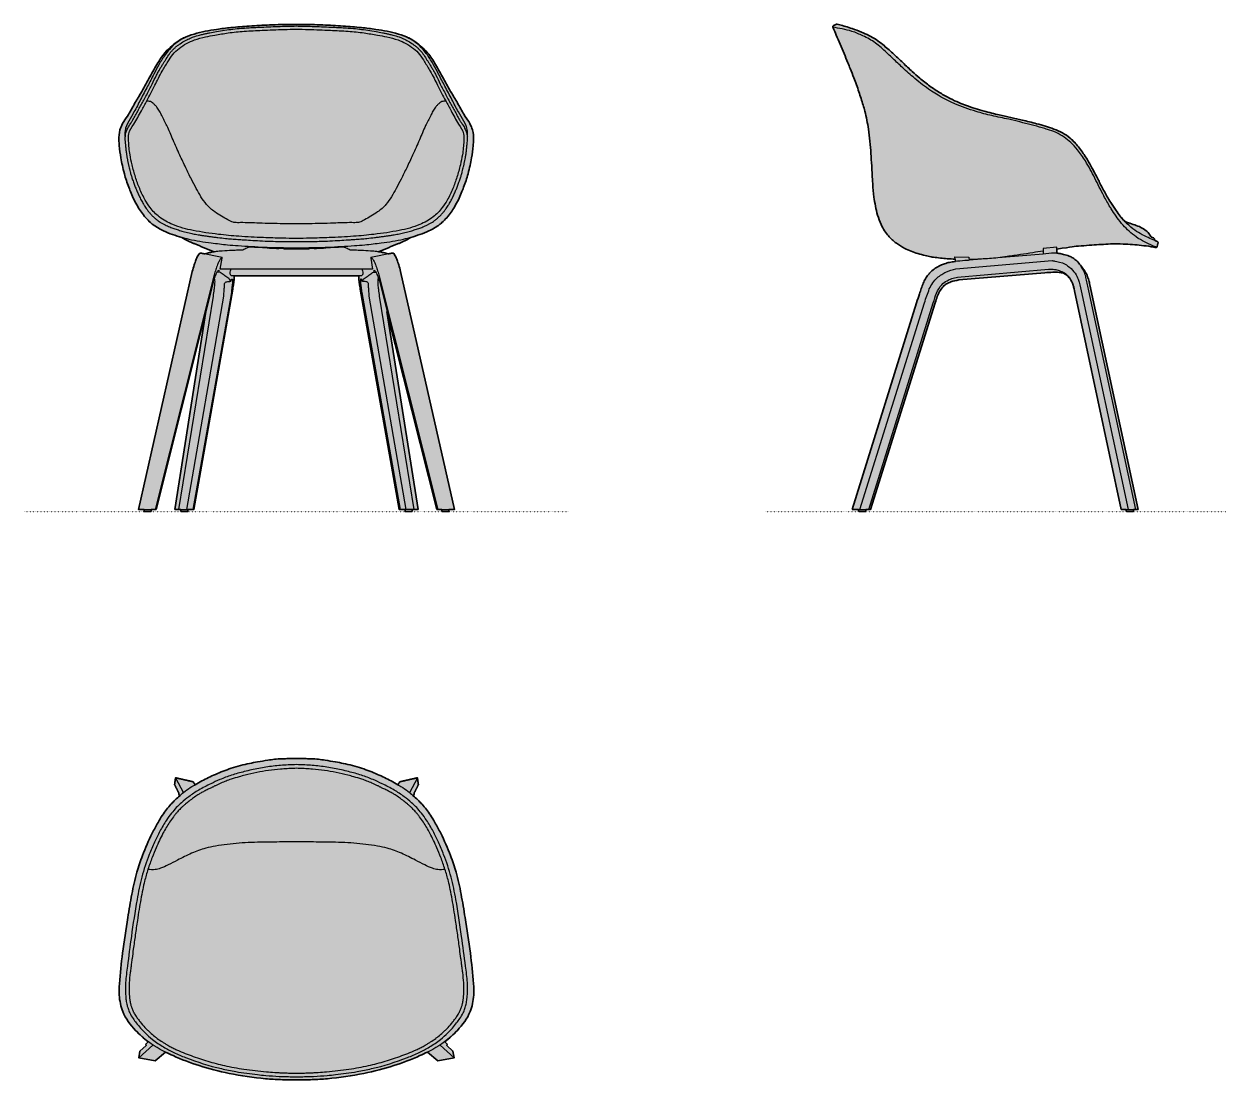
# Model space of a CAD drawing. Header units: millimetres. Extents: x 0 to 1796, y -849 to 729.
import ezdxf

# ---------------------------------------------------------------- set-up
doc = ezdxf.new("R2010")
doc.units = ezdxf.units.MM
doc.linetypes.add('Dots', pattern=[1, 0, -1])
doc.layers.add('Blocks', color=7, linetype='Continuous')
doc.layers.add('Blocks$Fill', color=7, linetype='Continuous', true_color=0xffffff)
for name, color, linetype, lineweight, true_color in [('Blocks$Inner', 7, 'Continuous', 25, 0x007f00), ('Blocks$Outline', 7, 'Continuous', 35, 0xff3f3f), ('Groud', 7, 'Dots', 25, 0x243775)]:
    doc.layers.add(name, color=color, linetype=linetype, lineweight=lineweight, true_color=true_color)

# ---------------------------------------------------------------- blocks, each defined once
blk = doc.blocks.new('AAC 222 Dining Chair Side')
at = {"layer": 'Blocks$Fill'}
blk.add_hatch(color=256, dxfattribs=at).paths.add_polyline_path([(106.7, 728.6), (106.6, 728.6), (106.5, 728.6), (106.4, 728.6), (106.3, 728.5), (106.2, 728.5), (106.1, 728.5), (106.1, 728.5), (106, 728.5), (105.9, 728.4), (105.8, 728.4), (105.7, 728.3), (105.5, 728.3), (105.3, 728.2), (104.6, 727.8), (104.3, 727.7), (104.1, 727.6), (103.9, 727.5), (102.3, 726.9), (102.1, 726.9), (101.9, 726.8), (101.7, 726.7), (101.6, 726.6), (101.5, 726.6), (101.4, 726.5), (101.3, 726.5), (101.2, 726.4), (101.1, 726.4), (101, 726.3), (100.9, 726.3), (100.9, 726.2), (100.8, 726.2), (100.7, 726.1), (100.7, 726.1), (100.6, 726), (100.6, 726), (100.5, 725.9), (100.5, 725.9), (100.5, 725.9), (100.5, 725.8), (100.4, 725.8), (100.4, 725.8), (100.4, 725.7), (100.4, 725.7), (100.3, 725.7), (100.3, 725.6), (100.3, 725.6), (100.3, 725.6), (100.2, 725.5), (100.2, 725.5), (100.2, 725.5), (100.2, 725.4), (100.2, 725.4), (100.2, 725.4), (100.2, 725.4), (100.2, 725.3), (100.2, 725.3), (100.1, 725.3), (100.1, 725.2), (100.1, 725.2), (100.1, 725.1), (100.1, 725.1), (100.1, 725), (100.1, 725), (100.1, 724.9), (100.1, 724.9), (100.1, 724.8), (100.1, 724.8), (100.1, 724.7), (100.1, 724.7), (100.1, 724.6), (100.1, 724.6), (100.1, 724.6), (100.1, 724.5), (100.1, 724.5), (100.1, 724.4), (100.1, 724.3), (100.2, 724.2), (100.2, 724.1), (100.2, 724), (100.2, 723.9), (100.3, 723.8), (100.3, 723.7), (100.4, 723.5), (103, 717.6), (131.4, 648.3), (135.3, 637.8), (139, 627.3), (145.3, 607.5), (148, 598.2), (148.8, 594.9), (149.6, 591.6), (151, 585), (152.2, 578.3), (153.2, 571.6), (154.4, 562.5), (155.5, 553.4), (157, 535.1), (159.6, 490), (160.5, 480), (161.6, 470), (162.6, 463.2), (163.1, 459.8), (163.8, 456.5), (164.5, 453.1), (165.2, 449.7), (166.1, 446.4), (167, 443.1), (168.2, 439.5), (169.4, 435.9), (170.1, 434.1), (170.8, 432.4), (171.5, 430.6), (172.3, 428.9), (173.5, 426.5), (174.7, 424.2), (175.3, 423), (176, 421.9), (176.7, 420.7), (177.4, 419.6), (178, 418.6), (178.7, 417.6), (179.4, 416.6), (180.1, 415.7), (180.8, 414.7), (181.6, 413.8), (182.3, 412.9), (183.1, 412), (184.5, 410.5), (185.9, 409), (187.3, 407.6), (188.8, 406.2), (190.4, 404.9), (191.9, 403.6), (193.5, 402.3), (195.1, 401.1), (196.6, 400), (198.1, 399), (199.6, 398), (201.1, 397), (202.7, 396), (204.3, 395.1), (205.9, 394.2), (207.5, 393.4), (209.9, 392.2), (212.3, 391.1), (214.7, 390), (217.2, 389), (219.7, 388), (222.2, 387.2), (227.3, 385.5), (232.8, 383.9), (238.3, 382.5), (242.6, 381.5), (244.7, 381), (245.8, 380.8), (246.9, 380.7), (248.6, 380.4), (250.3, 380.3), (260.7, 378.9), (265.9, 378.3), (271.1, 377.8), (277.1, 377.5), (283, 377.3), (283.5, 373.8), (278.5, 373.2), (276.5, 372.9), (275.4, 372.7), (274.4, 372.5), (273.5, 372.3), (272.6, 372.1), (270.8, 371.6), (269, 371), (265.5, 369.9), (263.9, 369.2), (262.2, 368.6), (261.4, 368.3), (260.6, 367.9), (259.7, 367.4), (258.7, 367), (257.8, 366.5), (256.8, 365.9), (255.9, 365.4), (255, 364.8), (254.1, 364.2), (253.2, 363.6), (252.4, 363), (251.5, 362.4), (250.7, 361.8), (249.8, 361.1), (249, 360.5), (248.2, 359.8), (247.5, 359.1), (246.7, 358.4), (245.7, 357.4), (244.7, 356.4), (243.8, 355.4), (242.9, 354.3), (242.3, 353.5), (241.7, 352.8), (241.1, 352), (240.5, 351.2), (240, 350.4), (239.5, 349.6), (238.5, 347.9), (237.5, 346.3), (236.7, 344.6), (235.8, 343), (235.5, 342.1), (235.1, 341.2), (234.7, 340.3), (234.3, 339.3), (233.6, 337.4), (225.3, 312.1), (129.1, 3.1), (138.7, 3.1), (138.7, 1.1), (138.7, 0.9), (138.7, 0.9), (138.7, 0.8), (138.7, 0.8), (138.7, 0.8), (138.7, 0.7), (138.7, 0.7), (138.7, 0.7), (138.7, 0.6), (138.7, 0.6), (138.7, 0.6), (138.7, 0.5), (138.8, 0.5), (138.8, 0.5), (138.8, 0.4), (138.8, 0.4), (138.8, 0.4), (138.8, 0.3), (138.9, 0.3), (138.9, 0.3), (138.9, 0.3), (138.9, 0.2), (139, 0.2), (139, 0.2), (139, 0.2), (139, 0.1), (139.1, 0.1), (139.1, 0.1), (139.1, 0.1), (139.1, 0.1), (139.2, 0), (139.2, 0), (139.2, 0), (148.6, 0), (148.6, 0), (148.6, 0), (148.7, 0), (148.7, 0), (148.7, 0.1), (148.7, 0.1), (148.7, 0.1), (148.7, 0.1), (148.8, 0.1), (148.8, 0.1), (148.8, 0.1), (148.8, 0.1), (148.8, 0.1), (148.8, 0.1), (148.9, 0.1), (148.9, 0.2), (148.9, 0.2), (148.9, 0.2), (148.9, 0.2), (148.9, 0.2), (148.9, 0.2), (148.9, 0.2), (149, 0.2), (149, 0.2), (149, 0.3), (149, 0.3), (149, 0.3), (149, 0.3), (149, 0.3), (149, 0.3), (149.1, 0.3), (149.1, 0.3), (149.1, 0.4), (149.1, 0.4), (149.1, 0.4), (149.1, 0.4), (149.1, 0.4), (149.1, 0.4), (149.1, 0.5), (149.1, 0.5), (149.2, 0.5), (149.2, 0.5), (149.2, 0.5), (149.2, 0.5), (149.2, 0.5), (149.2, 0.6), (149.2, 0.6), (149.2, 0.6), (149.2, 0.6), (149.2, 0.6), (149.2, 0.6), (149.2, 0.7), (149.2, 0.7), (149.2, 0.7), (149.2, 0.8), (149.3, 0.8), (149.3, 1.1), (149.3, 3.1), (156.2, 3.1), (253.2, 312.1), (255.4, 319), (256.2, 321.3), (257, 323.3), (257.4, 324.3), (257.8, 325.2), (258.3, 326.2), (258.7, 327.1), (259.2, 328.1), (259.7, 329), (260.3, 329.9), (260.8, 330.9), (261.4, 331.8), (262.1, 332.7), (262.7, 333.5), (263.4, 334.4), (264.1, 335.2), (264.5, 335.6), (264.9, 336), (265.4, 336.6), (266, 337.2), (266.7, 337.7), (267.3, 338.3), (267.9, 338.8), (268.6, 339.3), (269.3, 339.7), (270, 340.2), (270.7, 340.7), (271.5, 341.1), (272.3, 341.5), (273.1, 341.9), (273.9, 342.3), (274.7, 342.6), (275.5, 342.9), (276.3, 343.2), (277.8, 343.7), (279.2, 344.2), (280.7, 344.6), (282.2, 344.9), (285.2, 345.6), (288.2, 346.2), (416.7, 357), (422.6, 357.4), (428.5, 357.6), (430.9, 357.7), (433.3, 357.7), (435.7, 357.6), (438, 357.5), (439.3, 357.3), (440, 357.3), (440.7, 357.2), (441.3, 357.1), (441.6, 357), (441.9, 356.9), (442.3, 356.9), (442.6, 356.8), (442.9, 356.7), (443.2, 356.6), (443.6, 356.5), (443.9, 356.4), (444.3, 356.2), (444.6, 356.1), (445, 355.9), (445.3, 355.8), (445.6, 355.6), (446, 355.4), (446.3, 355.2), (446.7, 355), (447, 354.8), (447.3, 354.6), (447.9, 354.2), (448.6, 353.8), (448.9, 353.5), (449.3, 353.2), (450.1, 352.6), (450.8, 351.9), (451.5, 351.3), (452.2, 350.6), (452.8, 350), (454.1, 348.6), (454.7, 347.7), (455.3, 346.8), (455.8, 345.9), (456.3, 345), (456.8, 344.1), (457.2, 343.2), (457.7, 342.2), (458.1, 341.3), (458.3, 340.6), (458.6, 339.9), (459.1, 338.5), (459.5, 337.1), (459.9, 335.7), (460.6, 332.8), (461.3, 329.9), (531.1, 3.1), (538.5, 3.1), (538.5, 1.1), (538.5, 0.9), (538.5, 0.9), (538.5, 0.8), (538.5, 0.8), (538.6, 0.8), (538.6, 0.7), (538.6, 0.7), (538.6, 0.7), (538.6, 0.6), (538.6, 0.6), (538.6, 0.6), (538.6, 0.5), (538.6, 0.5), (538.7, 0.5), (538.7, 0.4), (538.7, 0.4), (538.7, 0.4), (538.7, 0.3), (538.7, 0.3), (538.8, 0.3), (538.8, 0.3), (538.8, 0.2), (538.8, 0.2), (538.9, 0.2), (538.9, 0.2), (538.9, 0.1), (538.9, 0.1), (539, 0.1), (539, 0.1), (539, 0.1), (539, 0), (539.1, 0), (539.1, 0), (548.4, 0), (548.5, 0), (548.5, 0), (548.5, 0), (548.6, 0), (548.6, 0.1), (548.6, 0.1), (548.6, 0.1), (548.6, 0.1), (548.6, 0.1), (548.6, 0.1), (548.7, 0.1), (548.7, 0.1), (548.7, 0.1), (548.7, 0.1), (548.7, 0.1), (548.7, 0.2), (548.8, 0.2), (548.8, 0.2), (548.8, 0.2), (548.8, 0.2), (548.8, 0.2), (548.8, 0.2), (548.8, 0.2), (548.8, 0.2), (548.9, 0.3), (548.9, 0.3), (548.9, 0.3), (548.9, 0.3), (548.9, 0.3), (548.9, 0.3), (548.9, 0.3), (548.9, 0.3), (548.9, 0.4), (549, 0.4), (549, 0.4), (549, 0.4), (549, 0.4), (549, 0.4), (549, 0.5), (549, 0.5), (549, 0.5), (549, 0.5), (549, 0.5), (549, 0.5), (549.1, 0.5), (549.1, 0.6), (549.1, 0.6), (549.1, 0.6), (549.1, 0.6), (549.1, 0.6), (549.1, 0.6), (549.1, 0.7), (549.1, 0.7), (549.1, 0.7), (549.1, 0.8), (549.1, 0.8), (549.1, 1.1), (549.1, 3.1), (556.2, 3.1), (484.1, 338.9), (483.4, 342.4), (483, 344.1), (482.5, 345.8), (482.2, 346.7), (481.9, 347.6), (481.6, 348.6), (481.3, 349.5), (480.6, 351.3), (479.8, 353.1), (478.8, 355.2), (478.3, 356.2), (477.8, 357.3), (477.2, 358.3), (476.7, 359.3), (476.1, 360.3), (475.4, 361.2), (474.8, 362.1), (474.2, 363), (472.8, 364.7), (470, 368.1), (469.4, 369), (468.8, 369.8), (468.1, 370.7), (467.5, 371.5), (466.8, 372.3), (466.1, 373.1), (465.3, 373.8), (464.6, 374.6), (463.9, 375.2), (463.2, 375.8), (462.5, 376.4), (461.7, 377), (461, 377.5), (460.2, 378.1), (459.5, 378.6), (458.7, 379.1), (458, 379.5), (457.4, 379.8), (456.7, 380.2), (456.1, 380.5), (455.4, 380.8), (454.8, 381.1), (454.1, 381.4), (453.4, 381.7), (452.3, 382.1), (451.3, 382.5), (450.2, 382.8), (449.1, 383.2), (446.9, 383.8), (443, 384.8), (441.3, 385.2), (440.5, 385.4), (439.7, 385.5), (438.8, 385.7), (438, 385.8), (437.2, 385.9), (436.4, 386), (435.6, 386), (434.8, 386.1), (434.8, 392.4), (463.8, 396.5), (467.1, 396.8), (471.2, 397.1), (471.2, 397.1), (500.9, 399.1), (514.9, 400), (519.7, 400.1), (524.5, 400.1), (534, 399.8), (540.9, 399.6), (547.8, 399.1), (561.3, 397.8), (570.2, 396.8), (572, 396.5), (573.8, 396.2), (575.5, 395.9), (578.3, 395.3), (579.2, 395.1), (579.7, 395), (580.1, 395), (580.6, 394.9), (581.1, 394.9), (581.5, 394.8), (582, 394.8), (582.5, 394.8), (582.7, 394.8), (583, 394.8), (583.1, 394.8), (583.2, 394.8), (583.3, 394.8), (583.4, 394.8), (583.4, 394.9), (583.4, 394.9), (583.5, 394.9), (583.5, 394.9), (583.5, 394.9), (583.6, 394.9), (583.6, 394.9), (583.6, 394.9), (583.6, 394.9), (583.7, 394.9), (583.7, 394.9), (583.7, 394.9), (583.7, 394.9), (583.8, 395), (583.8, 395), (583.8, 395), (583.8, 395), (583.8, 395), (583.9, 395), (583.9, 395), (583.9, 395), (583.9, 395.1), (583.9, 395.1), (584, 395.1), (584, 395.1), (584, 395.1), (584.1, 395.2), (584.1, 395.2), (584.1, 395.2), (584.2, 395.3), (584.2, 395.3), (584.2, 395.4), (584.3, 395.4), (584.3, 395.4), (584.3, 395.5), (584.3, 395.5), (584.4, 395.5), (584.4, 395.6), (584.5, 395.7), (584.5, 395.8), (584.6, 395.9), (584.7, 396.1), (584.7, 396.2), (584.8, 396.3), (584.8, 396.5), (584.9, 396.6), (584.9, 396.8), (585, 396.9), (585.1, 397.2), (585.2, 397.4), (585.2, 397.7), (585.3, 398), (585.4, 398.3), (585.7, 399.9), (585.8, 400.5), (585.9, 401), (586, 401.1), (586, 401.3), (586, 401.4), (586, 401.5), (586, 401.6), (586, 401.7), (586, 401.7), (586, 401.8), (586, 401.9), (586, 401.9), (586, 402), (586, 402.1), (586, 402.1), (586, 402.2), (586, 402.2), (586, 402.3), (586, 402.3), (586, 402.4), (586, 402.4), (586, 402.5), (586, 402.5), (585.9, 402.5), (585.9, 402.5), (585.9, 402.6), (585.9, 402.6), (585.9, 402.6), (585.9, 402.6), (585.9, 402.6), (585.9, 402.7), (585.9, 402.7), (585.8, 402.7), (585.8, 402.8), (585.8, 402.8), (585.8, 402.8), (585.8, 402.8), (585.7, 402.9), (585.7, 402.9), (585.7, 402.9), (585.7, 402.9), (585.7, 403), (585.6, 403), (585.6, 403), (585.6, 403.1), (585.5, 403.1), (585.5, 403.2), (585.4, 403.2), (585.4, 403.2), (585.3, 403.3), (585.1, 403.4), (584.9, 403.5), (584.7, 403.7), (584.5, 403.8), (584.3, 403.9), (584, 404), (583.8, 404.2), (583.6, 404.3), (583.3, 404.4), (582.9, 404.6), (580.5, 405.4), (580.5, 405.5), (580.5, 405.5), (580.6, 405.6), (580.6, 405.6), (580.6, 405.7), (580.7, 405.7), (580.7, 405.7), (580.7, 405.7), (580.7, 405.7), (580.7, 405.8), (580.7, 405.8), (580.7, 405.8), (580.8, 405.9), (580.8, 405.9), (580.8, 405.9), (580.8, 406), (580.8, 406), (580.8, 406), (580.8, 406.1), (580.8, 406.1), (580.8, 406.2), (580.8, 406.2), (580.8, 406.2), (580.8, 406.3), (580.8, 406.3), (580.8, 406.3), (580.8, 406.4), (580.8, 406.4), (580.8, 406.5), (580.8, 406.5), (580.8, 406.5), (580.8, 406.6), (580.8, 406.7), (580.8, 406.8), (580.8, 406.9), (580.8, 406.9), (580.8, 407), (580.7, 407.1), (580.7, 407.2), (580.7, 407.3), (580.7, 407.3), (580.6, 407.4), (580.6, 407.5), (580.6, 407.6), (580.5, 407.6), (580.5, 407.7), (580.5, 407.8), (580.4, 407.8), (580.4, 407.9), (580.3, 408), (580.3, 408), (580.2, 408.1), (580.2, 408.2), (580.1, 408.2), (580.1, 408.2), (580.1, 408.3), (580.1, 408.3), (580, 408.4), (579.9, 408.4), (579.8, 408.5), (579.8, 408.5), (579.7, 408.6), (579.6, 408.6), (579.5, 408.7), (579.5, 408.7), (579.4, 408.8), (579.3, 408.8), (579.2, 408.9), (579.1, 408.9), (579, 409), (578.8, 409.1), (578.6, 409.1), (577.2, 409.6), (577.1, 409.7), (576.9, 409.8), (576.8, 409.8), (576.7, 409.8), (576.6, 409.9), (576.5, 409.9), (576.4, 410), (576.4, 410), (576.3, 410.1), (576.2, 410.1), (576.1, 410.2), (576, 410.3), (576, 410.3), (575.9, 410.4), (575.9, 410.4), (575.8, 410.4), (575.8, 410.5), (575.7, 410.6), (575.6, 410.7), (575.5, 410.8), (575.4, 410.9), (575.3, 411), (575.1, 411.3), (575, 411.4), (574.8, 411.8), (573.5, 413.8), (573.2, 414.3), (572.9, 414.7), (572.7, 415.1), (572.3, 415.5), (572, 415.8), (571.7, 416.2), (571.4, 416.6), (571, 417), (570.7, 417.3), (570.3, 417.7), (569.6, 418.4), (568.9, 419.1), (568.1, 419.7), (567.2, 420.4), (566.3, 421.1), (565.3, 421.8), (564.4, 422.5), (563.4, 423.1), (562.4, 423.7), (561.4, 424.2), (560.4, 424.8), (559.3, 425.3), (558.1, 425.8), (557, 426.3), (555.8, 426.8), (553.4, 427.6), (536.4, 433.5), (534.6, 435.5), (532.8, 437.5), (531.1, 439.5), (529.4, 441.6), (526.3, 445.7), (523.3, 449.9), (519.2, 455.9), (515.2, 461.9), (512.6, 466.2), (510.1, 470.6), (505.7, 478.3), (488.9, 510.8), (485.6, 516.8), (482.2, 522.8), (480, 526.4), (477.8, 530), (475.4, 533.6), (473, 537.1), (470.1, 541), (467.1, 544.9), (464.4, 548.2), (461.6, 551.4), (459.9, 553.2), (458.1, 554.9), (457.3, 555.8), (456.4, 556.6), (455.4, 557.4), (454.5, 558.2), (453.2, 559.3), (451.9, 560.3), (450.5, 561.3), (449.1, 562.3), (447.7, 563.2), (446.3, 564.1), (444.8, 565), (443.3, 565.8), (441.7, 566.6), (440.1, 567.4), (438.5, 568.2), (436.8, 569), (433.5, 570.4), (430.1, 571.7), (427.1, 572.8), (424, 573.9), (417.7, 575.8), (404.5, 579.7), (393.8, 582.5), (337.4, 595.6), (326.1, 598.6), (312.8, 602.5), (306.2, 604.6), (299.7, 606.9), (294.1, 609), (288.6, 611.2), (282, 614.1), (278.8, 615.6), (275.5, 617.2), (271.7, 619.2), (267.9, 621.3), (264.1, 623.4), (256.5, 628.1), (252.7, 630.6), (248.9, 633.1), (245.2, 635.8), (241.3, 638.7), (237.5, 641.6), (230, 647.8), (224.3, 652.7), (218.7, 657.7), (189.6, 685.1), (182.3, 691.6), (174.8, 697.9), (169.9, 701.7), (167.4, 703.5), (166.2, 704.4), (164.9, 705.3), (163.6, 706.1), (162.2, 707), (159.5, 708.6), (156.8, 710.1), (154, 711.5), (151.2, 712.9), (148.5, 714.2), (145.7, 715.4), (142.9, 716.6), (139.4, 718), (135.9, 719.3), (128.8, 721.8), (119.1, 725)], flags=0)
at = {"layer": 'Blocks$Inner'}
for points in [[(434.8, 386.1), (434.8, 395.2), (414.1, 393), (414.1, 384.9)], [(283.5, 373.8), (282.5, 380.5), (303.1, 380), (303.9, 375.6)], [(414.1, 384.9), (304, 375.6)], [(284.1, 362.7), (427.7, 375)], [(286.4, 350.3), (422.4, 362.2)], [(288.2, 346.2), (416.7, 357)], [(461.3, 329.9), (531.1, 3.1), (556.2, 3.1), (484.1, 338.9)], [(471.1, 329.9), (541.4, 3.1)], [(552.6, 3.1), (482.8, 329.9)], [(225.3, 312.1), (129.1, 3.1), (156.2, 3.1), (253.2, 312.1)], [(140.5, 3.1), (237, 312.1)], [(153.7, 3.1), (250.2, 312.1)], [(138.7, 1.1), (138.7, 3.1)], [(139.2, 0), (148.6, 0)], [(149.3, 3.1), (149.3, 1.1)], [(538.5, 1.1), (538.5, 3.1)], [(539.1, 0), (548.4, 0)], [(549.1, 3.1), (549.1, 1.1)]]:
    blk.add_lwpolyline(points, dxfattribs=at)
for centre, radius, start, end in [((139.8, 1), 1.14, 184.7119, 239.7607), ((148.3, 0.9), 0.975, 286.2004, 351.4814), ((539.7, 1), 1.14, 184.7119, 239.7607), ((548.2, 0.9), 0.975, 286.2004, 351.4814)]:
    blk.add_arc(centre, radius, start, end, dxfattribs=at)
for points, knots in [([(106.7, 728.6), (106.6, 728.6), (105.7, 728.5), (104, 727.4), (101.7, 726.9), (100.1, 725.6), (100, 724.3), (102, 719.9), (107.5, 706.6), (114.9, 689.1), (122, 672.4), (126.7, 660.4), (132.5, 646), (139, 627.8), (144.3, 611.1), (149.7, 592.7), (153.1, 574.5), (156.3, 547.3), (158.1, 520.1), (159.3, 492.3), (161.6, 467.6), (165.3, 446.9), (171.4, 430.2), (177, 419.8), (184.3, 410), (194.4, 401.1), (209.2, 391.8), (224.1, 386.3), (237.4, 382.7), (245.1, 380.8), (249.2, 380.4), (250.3, 380.3)], [725.892898, 725.892898, 725.892898, 725.892898, 726.350719, 728.448394, 731.979736, 733.257952, 734.057508, 735.69186, 747.519341, 777.691317, 792.398492, 801.941741, 816.55263, 838.956343, 859.715034, 869.344892, 896.452621, 914.859659, 951.499701, 978.313729, 998.410662, 1025.904717, 1041.032837, 1051.639606, 1061.199782, 1077.381297, 1091.958319, 1113.300913, 1124.653551, 1133.474007, 1136.947802, 1136.947802, 1136.947802, 1136.947802]), ([(583.5, 394.9), (581.6, 395.7), (575.8, 398.4), (565.4, 402.8), (553.4, 409.9), (542.8, 418.6), (533.2, 428.2), (525.2, 438.7), (518.9, 447.8), (512.1, 458.6), (503.2, 474.8), (491.7, 498.2), (479.3, 521.7), (467.1, 539.6), (456.3, 551.4), (445.5, 559.9), (433.9, 567), (422.5, 570.5), (410.2, 574.5), (390.7, 579.4), (365.6, 586), (338.5, 591.2), (310.8, 598.6), (278.3, 609.7), (246.8, 627.8), (221.2, 648), (203.4, 664.3), (187.7, 678.9), (173, 693.5), (157.5, 705.1), (143.3, 711.9), (129.7, 717.8), (114.4, 721.4), (104.9, 723.1), (100.2, 723.9)], [2.145617, 2.145617, 2.145617, 2.145617, 8.199456, 21.443423, 36.037683, 49.696227, 62.578864, 76.604789, 89.319537, 95.854673, 114.852038, 144.64287, 174.062647, 194.582946, 209.391236, 221.892863, 235.937089, 249.495168, 257.72539, 274.713382, 309.442958, 335.607871, 359.733627, 393.542357, 438.373032, 467.746227, 491.293158, 510.653708, 532.282232, 553.246232, 564.765618, 582.771602, 597.410786, 611.695096, 611.695096, 611.695096, 611.695096]), ([(434.8, 392.4), (459.3, 395.5), (459, 396.2), (471.2, 397.1), (476.5, 397.5), (486.4, 398.2), (501, 399.1), (516.6, 400.3), (532.3, 400), (547.7, 399.3), (561.5, 397.6), (573.4, 396.7), (580.6, 394.6), (584, 394.9), (585.3, 397), (585.5, 399.4), (586.1, 401.6), (585.9, 402.8), (584.3, 404.1), (579.2, 405.8), (571.5, 409.1), (561.3, 414.2), (550.5, 420.5), (539.4, 430), (530.4, 440.1), (522.5, 451), (515.9, 460.6), (508.7, 472.8), (501.6, 485.8), (494.9, 499.4), (488.5, 511.6), (481.7, 523.8), (474.6, 535.3), (467.4, 544.6), (461.4, 551.8), (453.8, 559.3), (443.2, 566.3), (430.7, 571.8), (417.5, 575.9), (401.9, 580.6), (378.9, 586.1), (352.5, 591.7), (324.7, 598.8), (304.5, 604.8), (287.8, 611.4), (274.5, 617.4), (260.1, 625.7), (244.7, 635.8), (231, 646.7), (217.7, 658.5), (204.4, 671.1), (190.1, 684.9), (176.7, 696.4), (165, 705.6), (154.1, 711.6), (142.1, 717.2), (130.3, 721.3), (119.5, 724.9), (112.1, 727), (108, 728.2), (106.7, 728.6)], [-34.692722, -34.692722, -34.692722, -34.692722, 1.769875, 1.769875, 1.769875, 17.779754, 31.559428, 45.643026, 64.688495, 78.552679, 92.081, 106.440756, 113.968475, 114.699351, 116.190672, 120.717658, 122.118645, 122.977896, 123.996885, 128.075771, 139.208048, 149.138339, 162.134277, 176.7867, 192.492527, 202.788196, 217.286434, 227.347041, 245.074261, 261.816566, 272.77977, 286.575933, 303.516283, 313.34631, 321.859885, 331.687842, 345.181363, 359.636742, 372.700083, 386.495001, 408.604966, 443.6756, 467.147077, 494.84254, 506.782053, 521.097726, 538.438841, 556.691231, 576.107697, 591.092819, 609.969929, 631.068523, 650.63938, 662.997239, 675.567585, 687.814569, 702.8046, 712.956554, 721.955326, 725.892898, 725.892898, 725.892898, 725.892898]), ([(580.5, 405.4), (580.6, 405.5), (580.9, 406), (580.8, 407.1), (580.2, 408.3), (578.5, 409.4), (576.4, 409.7), (574.8, 411.6), (572.8, 415.3), (568, 420.2), (560.3, 425.2), (551.1, 428.5), (543, 431.1), (538.2, 432.9), (536.4, 433.5)], [0.321702, 0.321702, 0.321702, 0.321702, 0.760748, 1.982546, 3.26847, 4.74854, 7.935667, 9.084503, 12.330987, 20.312363, 29.542363, 39.54227, 49.504834, 55.042775, 55.042775, 55.042775, 55.042775]), ([(250.3, 380.3), (257.3, 379.3), (268.1, 377.8), (279.1, 377.4), (283, 377.3)], [1136.947802, 1136.947802, 1136.947802, 1136.947802, 1157.889431, 1169.782816, 1169.782816, 1169.782816, 1169.782816]), ([(303.6, 377.1), (306.3, 377.1), (312.3, 377.2), (326.6, 378.1), (342.9, 379.1), (362.4, 381.9), (379.9, 384.4), (397.8, 387.2), (409, 389), (414.1, 389.8)], [53.446436, 53.446436, 53.446436, 53.446436, 61.428066, 71.499881, 96.371885, 110.331307, 130.502287, 149.430667, 164.729976, 164.729976, 164.729976, 164.729976]), ([(482.8, 329.9), (481.4, 335.9), (479.4, 344.6), (477.1, 355.7), (473.6, 362.2), (469.9, 368.7), (465, 374.5), (459.2, 379), (452.5, 382.3), (445.4, 384.2), (438, 386.1), (427.7, 386.3), (419.8, 385.5), (414.1, 384.9)], [0, 0, 0, 0, 18.508063, 26.579573, 33.929442, 40.592098, 49.026036, 56.451608, 62.313295, 71.446393, 78.33498, 85.082579, 102.253499, 102.253499, 102.253499, 102.253499]), ([(304, 375.6), (301.8, 375.4), (294.6, 374.9), (284.8, 373.9), (274.6, 372.8), (267.3, 370.5), (260.1, 367.9), (253.1, 363.8), (247.3, 359.1), (242.3, 353.9), (238.4, 348.1), (234.8, 341.1), (232.3, 333.4), (228.9, 323.7), (226.7, 316.6), (225.3, 312.1)], [103.253499, 103.253499, 103.253499, 103.253499, 109.885043, 124.679625, 132.961303, 140.511793, 147.517871, 156.076867, 164.448776, 170.056841, 177.802106, 185.274689, 193.48707, 202.039733, 216.012295, 216.012295, 216.012295, 216.012295]), ([(244.2, 332.7), (245.8, 335.8), (249, 341.8), (255.4, 349.2), (262.3, 354.4), (271.5, 359.4), (278.9, 361.4), (284.1, 362.7)], [22.778959, 22.778959, 22.778959, 22.778959, 33.164692, 43.234095, 51.780179, 58.860719, 74.683506, 74.683506, 74.683506, 74.683506]), ([(422.4, 362.2), (425.4, 362.3), (430.8, 362.5), (438.7, 360.1), (446.9, 357.3), (453.5, 350.1), (458.8, 340.9), (460.4, 333.8), (461.3, 329.9)], [58.400238, 58.400238, 58.400238, 58.400238, 67.340789, 74.713077, 83.006035, 92.876648, 102.917865, 114.690912, 114.690912, 114.690912, 114.690912]), ([(427.7, 375), (428.3, 375), (429.2, 374.9), (430.2, 374.7), (430.6, 374.7)], [75.683506, 75.683506, 75.683506, 75.683506, 77.330597, 78.567382, 78.567382, 78.567382, 78.567382]), ([(430.6, 374.7), (430.6, 374.7), (443.5, 372.6), (454.3, 365.2), (462.2, 357), (468.3, 345), (470, 335.8), (471.1, 329.9)], [78.567382, 78.567382, 78.567382, 78.567382, 92.46396, 103.734503, 116.026669, 126.084346, 143.839944, 143.839944, 143.839944, 143.839944]), ([(484.1, 338.9), (483.7, 341.2), (482.6, 346.1), (479.8, 353.6), (475.8, 361.3), (471.9, 365.9), (470, 368.1)], [117.690912, 117.690912, 117.690912, 117.690912, 124.728573, 132.531831, 141.751384, 150.535074, 150.535074, 150.535074, 150.535074]), ([(250.2, 312.1), (251.6, 316.9), (254.4, 326.5), (261, 338.4), (270, 344.8), (278, 348.6), (283.4, 349.7), (286.4, 350.3)], [1, 1, 1, 1, 15.953766, 31.044216, 40.761842, 48.419779, 57.400238, 57.400238, 57.400238, 57.400238]), ([(253.2, 312.1), (254.1, 315.2), (255.9, 321), (259.5, 329.2), (264.1, 335.7), (269.9, 340.5), (277.9, 344.1), (284.2, 345.4), (288.2, 346.2)], [219.012295, 219.012295, 219.012295, 219.012295, 228.715599, 237.143596, 245.841548, 252.454398, 259.519594, 271.70905, 271.70905, 271.70905, 271.70905]), ([(416.7, 357), (420.7, 357.3), (427.8, 357.7), (436.6, 357.7), (443.6, 356.9), (449.2, 353.7), (452.4, 350.5), (454.1, 348.6)], [272.70905, 272.70905, 272.70905, 272.70905, 284.503127, 294.026507, 299.249857, 305.330302, 312.932427, 312.932427, 312.932427, 312.932427])]:
    blk.add_open_spline(points, degree=3, knots=knots, dxfattribs=at)
blk.add_open_spline([(237, 312.1), (239.4, 319), (241.8, 325.8), (244.2, 332.7)], degree=3, dxfattribs=at)
at = {"layer": 'Blocks$Outline'}
for points in [[(283, 377.3), (283.5, 373.8)], [(434.8, 386.1), (434.8, 392.4)], [(288.2, 346.2), (416.7, 357)], [(461.3, 329.9), (531.1, 3.1)], [(556.2, 3.1), (484.1, 338.9)], [(225.3, 312.1), (129.1, 3.1)], [(156.2, 3.1), (253.2, 312.1)], [(129.1, 3.1), (138.7, 3.1)], [(138.7, 3.1), (138.7, 1.1)], [(138.7, 1.1), (138.7, 0.9)], [(139.2, 0), (148.6, 0)], [(149.3, 1.1), (149.3, 3.1)], [(149.3, 3.1), (156.2, 3.1)], [(149.3, 0.8), (149.3, 1.1)], [(531.1, 3.1), (538.5, 3.1)], [(538.5, 3.1), (538.5, 1.1)], [(538.5, 1.1), (538.5, 0.9)], [(539.1, 0), (548.4, 0)], [(549.1, 1.1), (549.1, 3.1)], [(549.1, 3.1), (556.2, 3.1)], [(549.1, 0.8), (549.1, 1.1)]]:
    blk.add_lwpolyline(points, dxfattribs=at)
for points, knots in [([(106.7, 728.6), (106.6, 728.6), (105.7, 728.5), (104, 727.4), (101.7, 726.9), (100.1, 725.6), (100, 724.7), (100.2, 723.9), (102.1, 719.7), (107.5, 706.6), (114.9, 689.1), (122, 672.4), (126.7, 660.4), (132.5, 646), (139, 627.8), (144.3, 611.1), (149.7, 592.7), (153.1, 574.5), (156.3, 547.3), (158.1, 520.1), (159.3, 492.3), (161.6, 467.6), (165.3, 446.9), (171.4, 430.2), (177, 419.8), (184.3, 410), (194.4, 401.1), (209.2, 391.8), (224.1, 386.3), (237.4, 382.7), (245.1, 380.8), (249.2, 380.4), (250.3, 380.3)], [0.71354, 0.71354, 0.71354, 0.71354, 1.17136, 3.269036, 6.800378, 8.078593, 8.87815, 9.591002, 10.512502, 22.339983, 52.511958, 67.219133, 76.762383, 91.373272, 113.776984, 134.535675, 144.165534, 171.273262, 189.6803, 226.320343, 253.134371, 273.231304, 300.725358, 315.853479, 326.460247, 336.020424, 352.201939, 366.77896, 388.121554, 399.474193, 408.294649, 411.768443, 411.768443, 411.768443, 411.768443]), ([(536.4, 433.5), (534, 436.1), (529.4, 441.4), (522.5, 451), (515.9, 460.6), (508.7, 472.8), (501.6, 485.8), (494.9, 499.4), (488.5, 511.6), (481.7, 523.8), (474.6, 535.3), (467.4, 544.6), (461.4, 551.8), (453.8, 559.3), (443.2, 566.3), (430.7, 571.8), (417.5, 575.9), (401.9, 580.6), (378.9, 586.1), (352.5, 591.7), (324.7, 598.8), (304.5, 604.8), (287.8, 611.4), (274.5, 617.4), (260.1, 625.7), (244.7, 635.8), (231, 646.7), (217.7, 658.5), (204.4, 671.1), (190.1, 684.9), (176.7, 696.4), (165, 705.6), (154.1, 711.6), (142.1, 717.2), (130.3, 721.3), (119.5, 724.9), (112.1, 727), (108, 728.2), (106.7, 728.6)], [181.770151, 181.770151, 181.770151, 181.770151, 192.492527, 202.788196, 217.286434, 227.347041, 245.074261, 261.816566, 272.77977, 286.575933, 303.516283, 313.34631, 321.859885, 331.687842, 345.181363, 359.636742, 372.700083, 386.495001, 408.604966, 443.6756, 467.147077, 494.84254, 506.782053, 521.097726, 538.438841, 556.691231, 576.107697, 591.092819, 609.969929, 631.068523, 650.63938, 662.997239, 675.567585, 687.814569, 702.8046, 712.956554, 721.955326, 725.892898, 725.892898, 725.892898, 725.892898]), ([(580.5, 405.4), (580.6, 405.5), (580.9, 406), (580.8, 407.1), (580.2, 408.3), (578.5, 409.4), (576.4, 409.7), (574.8, 411.6), (572.8, 415.3), (568, 420.2), (560.3, 425.2), (551.1, 428.5), (543, 431.1), (538.2, 432.9), (536.4, 433.5)], [0.321702, 0.321702, 0.321702, 0.321702, 0.760748, 1.982546, 3.26847, 4.74854, 7.935667, 9.084503, 12.330987, 20.312363, 29.542363, 39.54227, 49.504834, 55.042775, 55.042775, 55.042775, 55.042775]), ([(434.8, 392.4), (459.3, 395.5), (459, 396.2), (471.2, 397.1), (471.2, 397.1), (471.2, 397.1), (471.2, 397.1), (476.5, 397.5), (486.4, 398.2), (501, 399.1), (516.6, 400.3), (532.3, 400), (547.7, 399.3), (561.5, 397.6), (573.4, 396.7), (580.6, 394.6), (583.4, 394.8), (584.1, 395), (585.3, 397), (585.5, 399.4), (586.1, 401.6), (585.9, 402.8), (584.3, 404.1), (582.4, 404.7), (580.8, 405.3), (580.5, 405.4)], [-34.692722, -34.692722, -34.692722, -34.692722, 1.7698, 1.7698, 1.7698, 1.769875, 1.769875, 1.769875, 17.779754, 31.559428, 45.643026, 64.688495, 78.552679, 92.081, 106.440756, 113.968475, 114.458323, 114.699351, 116.190672, 120.717658, 122.118645, 122.977896, 123.996885, 128.075771, 129.093673, 129.093673, 129.093673, 129.093673]), ([(250.3, 380.3), (257.3, 379.3), (268.1, 377.8), (279.1, 377.4), (283, 377.3)], [0, 0, 0, 0, 20.941629, 32.835014, 32.835014, 32.835014, 32.835014]), ([(470, 368.1), (468.4, 370.4), (465, 374.5), (459.2, 379), (452.5, 382.3), (445.4, 384.2), (439.2, 385.8), (435.9, 386), (434.8, 386.1)], [40.592098, 40.592098, 40.592098, 40.592098, 49.026036, 56.451608, 62.313295, 71.446393, 78.33498, 81.50594, 81.50594, 81.50594, 81.50594]), ([(283.5, 373.8), (283.2, 373.7), (280.2, 373.4), (274.6, 372.8), (267.3, 370.5), (260.1, 367.9), (253.1, 363.8), (247.3, 359.1), (242.3, 353.9), (238.4, 348.1), (234.8, 341.1), (232.3, 333.4), (228.9, 323.7), (226.7, 316.6), (225.3, 312.1)], [20.513532, 20.513532, 20.513532, 20.513532, 21.426126, 29.707805, 37.258295, 44.264372, 52.823368, 61.195277, 66.803342, 74.548607, 82.021191, 90.233571, 98.786235, 112.758796, 112.758796, 112.758796, 112.758796]), ([(484.1, 338.9), (483.7, 341.2), (482.6, 346.1), (479.8, 353.6), (475.8, 361.3), (471.9, 365.9), (470, 368.1)], [0, 0, 0, 0, 7.037661, 14.840919, 24.060473, 32.844162, 32.844162, 32.844162, 32.844162]), ([(253.2, 312.1), (254.1, 315.2), (255.9, 321), (259.5, 329.2), (264.1, 335.7), (269.9, 340.5), (277.9, 344.1), (284.2, 345.4), (288.2, 346.2)], [0, 0, 0, 0, 9.703305, 18.131301, 26.829253, 33.442104, 40.5073, 52.696756, 52.696756, 52.696756, 52.696756]), ([(416.7, 357), (420.7, 357.3), (427.8, 357.7), (436.6, 357.7), (443.6, 356.9), (449.2, 353.7), (452.4, 350.5), (454.1, 348.6)], [0, 0, 0, 0, 11.794077, 21.317457, 26.540807, 32.621252, 40.223377, 40.223377, 40.223377, 40.223377]), ([(454.1, 348.6), (455.7, 346.3), (458.9, 340.4), (460.4, 333.8), (461.3, 329.9)], [36.20921, 36.20921, 36.20921, 36.20921, 44.517627, 56.290673, 56.290673, 56.290673, 56.290673])]:
    blk.add_open_spline(points, degree=3, knots=knots, dxfattribs=at)
for points, weights in [([(138.7, 0.9), (138.7, 0.3), (139.2, 0)], [1, 0.88681425114, 1]), ([(148.6, 0), (149.2, 0.2), (149.3, 0.8)], [1, 0.842071065677, 1]), ([(538.5, 0.9), (538.6, 0.3), (539.1, 0)], [1, 0.88681425114, 1]), ([(548.4, 0), (549, 0.2), (549.1, 0.8)], [1, 0.842071065677, 1])]:
    blk.add_rational_spline(points, weights, degree=2, dxfattribs=at)
blk = doc.blocks.new('AAC 222 Dining Chair Top')
at = {"layer": 'Blocks$Fill'}
blk.add_hatch(color=256, dxfattribs=at).paths.add_polyline_path([(434.3, 235.3), (435.5, 237.5), (435.5, 237.6), (435.6, 237.6), (435.6, 237.6), (435.6, 237.7), (435.6, 237.7), (435.6, 237.7), (435.6, 237.7), (435.6, 237.8), (435.6, 237.8), (435.7, 237.8), (435.7, 237.8), (435.7, 237.9), (435.7, 237.9), (435.7, 237.9), (435.7, 237.9), (435.7, 238), (435.7, 238), (435.7, 238), (435.7, 238), (435.7, 238.1), (435.7, 238.1), (435.7, 238.1), (435.7, 238.1), (435.7, 238.2), (435.7, 238.2), (435.7, 238.2), (435.8, 238.2), (435.8, 238.3), (435.8, 238.3), (435.8, 238.3), (435.8, 238.3), (435.8, 238.4), (435.8, 238.4), (435.7, 238.4), (435.7, 238.5), (435.7, 238.5), (435.7, 238.5), (435.7, 238.5), (435.7, 238.6), (435.7, 238.6), (435.7, 238.6), (435.7, 238.6), (435.7, 238.7), (435.7, 238.7), (435.7, 238.7), (435.7, 238.7), (435.7, 238.8), (435.7, 238.8), (435.7, 238.8), (435.7, 238.8), (435.6, 238.9), (435.6, 238.9), (435.6, 238.9), (435.6, 238.9), (435.6, 239), (435.6, 239), (435.6, 239), (435.6, 239), (435.5, 239.1), (435.5, 239.1), (441.9, 251.8), (440.5, 262.2), (414, 256.1), (411.4, 251.8), (406.4, 254.6), (401.3, 257.4), (391.2, 262.5), (386.1, 264.9), (381, 267.2), (375.1, 269.7), (369.2, 272), (363.2, 274.2), (357.2, 276.3), (350.4, 278.4), (343.6, 280.4), (336.7, 282.1), (333.3, 282.9), (329.8, 283.6), (318.1, 285.7), (302.7, 288.4), (297.6, 289.1), (292.5, 289.8), (287.4, 290.2), (284.8, 290.4), (268.1, 291), (259.8, 291.1), (243.4, 290.7), (234.7, 290.4), (232.2, 290.2), (227.1, 289.8), (222, 289.1), (216.9, 288.4), (201.5, 285.7), (189.8, 283.6), (186.3, 282.9), (182.9, 282.1), (176, 280.4), (169.2, 278.4), (162.4, 276.3), (156.4, 274.2), (150.4, 272), (144.5, 269.7), (138.6, 267.2), (133.5, 264.9), (128.4, 262.5), (118.3, 257.4), (113.2, 254.6), (108.2, 251.8), (105.6, 256.1), (79.1, 262.2), (77.7, 251.8), (84.1, 239.1), (84, 239.1), (84, 239), (84, 239), (84, 239), (84, 239), (84, 238.9), (84, 238.9), (83.9, 238.9), (83.9, 238.9), (83.9, 238.8), (83.9, 238.8), (83.9, 238.8), (83.9, 238.8), (83.9, 238.7), (83.9, 238.7), (83.9, 238.7), (83.9, 238.7), (83.9, 238.6), (83.9, 238.6), (83.9, 238.6), (83.9, 238.6), (83.8, 238.5), (83.8, 238.5), (83.8, 238.5), (83.8, 238.5), (83.8, 238.4), (83.8, 238.4), (83.8, 238.4), (83.8, 238.3), (83.8, 238.3), (83.8, 238.3), (83.8, 238.3), (83.8, 238.2), (83.8, 238.2), (83.8, 238.2), (83.8, 238.2), (83.8, 238.1), (83.8, 238.1), (83.9, 238.1), (83.9, 238.1), (83.9, 238), (83.9, 238), (83.9, 238), (83.9, 238), (83.9, 237.9), (83.9, 237.9), (83.9, 237.9), (83.9, 237.9), (83.9, 237.8), (83.9, 237.8), (83.9, 237.8), (83.9, 237.8), (84, 237.7), (84, 237.7), (84, 237.7), (84, 237.7), (84, 237.6), (84, 237.6), (84, 237.6), (84.1, 237.5), (85.3, 235.3), (81.9, 232.3), (78.6, 229.2), (75.4, 225.9), (72.3, 222.5), (70.5, 220.6), (68.9, 218.7), (67.2, 216.7), (65.6, 214.6), (64, 212.6), (62.5, 210.5), (61, 208.4), (59.6, 206.3), (57.9, 203.6), (56.2, 201), (53, 195.6), (48.5, 187.5), (44.3, 179.3), (40.3, 171.1), (36.6, 162.8), (33.1, 154.4), (29.7, 145.9), (25.2, 133.5), (23.2, 127.3), (21.3, 121), (19.1, 112.8), (17.2, 104.6), (13.9, 88.1), (7.8, 53.2), (0, 0), (-2.6, -22.8), (-4.6, -45.8), (-4.9, -50), (-5.1, -54.2), (-5.1, -56.3), (-5.2, -58.4), (-5.1, -60.5), (-5, -62.6), (-4.9, -64.2), (-4.8, -65.8), (-4.6, -67.4), (-4.4, -69), (-4.1, -70.6), (-3.9, -72.2), (-3.6, -73.8), (-3.2, -75.4), (-2.9, -76.9), (-2.5, -78.5), (-2.1, -80), (-1.7, -81.5), (-1.2, -82.9), (-0.7, -84.4), (-0.2, -85.9), (0.4, -87.3), (1.2, -89.3), (2.1, -91.2), (3, -93.1), (4, -95), (5.1, -96.8), (6.2, -98.6), (7.4, -100.4), (8.6, -102.2), (9.8, -103.9), (11.1, -105.6), (12.4, -107.3), (13.8, -108.9), (16.6, -112.2), (19.4, -115.4), (21.6, -117.7), (23.9, -119.9), (26.2, -122.2), (28.5, -124.3), (30.9, -126.4), (33.3, -128.5), (35.8, -130.4), (38.3, -132.4), (34.7, -135.9), (35.1, -137.7), (26, -146.4), (24.4, -156.6), (48.6, -160.7), (64, -147.8), (69.7, -150.5), (75.4, -153.1), (85, -157.2), (94.6, -161.1), (104.4, -164.7), (114.2, -168), (125.3, -171.4), (136.5, -174.4), (147.8, -177.2), (159.1, -179.6), (172.7, -182.2), (186.3, -184.4), (199.9, -186.2), (213.6, -187.6), (224.9, -188.5), (236.2, -189), (248, -189.3), (259.8, -189.4), (271.6, -189.3), (283.4, -189), (294.7, -188.5), (305.9, -187.6), (319.7, -186.2), (333.3, -184.4), (346.9, -182.2), (360.5, -179.6), (371.8, -177.2), (383.1, -174.4), (394.3, -171.4), (405.4, -168), (415.2, -164.7), (425, -161.1), (434.6, -157.2), (444.2, -153.1), (449.9, -150.5), (455.6, -147.8), (471, -160.7), (495.2, -156.6), (493.6, -146.4), (484.5, -137.7), (484.9, -135.9), (481.3, -132.4), (483.8, -130.4), (486.2, -128.5), (488.7, -126.4), (491.1, -124.3), (493.4, -122.2), (495.7, -119.9), (497.9, -117.7), (500.2, -115.4), (503, -112.2), (505.8, -108.9), (507.2, -107.3), (508.5, -105.6), (509.8, -103.9), (511, -102.2), (512.2, -100.4), (513.4, -98.6), (514.5, -96.8), (515.5, -95), (516.5, -93.1), (517.5, -91.2), (518.4, -89.3), (519.2, -87.3), (519.8, -85.9), (520.3, -84.4), (520.8, -82.9), (521.2, -81.5), (521.7, -80), (522.1, -78.5), (522.5, -76.9), (522.8, -75.4), (523.1, -73.8), (523.4, -72.2), (523.7, -70.6), (524, -69), (524.2, -67.4), (524.4, -65.8), (524.5, -64.2), (524.6, -62.6), (524.7, -60.5), (524.7, -58.4), (524.7, -56.3), (524.7, -54.2), (524.5, -50), (524.2, -45.8), (522.2, -22.8), (519.6, 0), (511.8, 53.2), (505.7, 88.1), (502.4, 104.6), (500.5, 112.8), (498.3, 121), (496.4, 127.3), (494.3, 133.5), (489.8, 145.9), (486.5, 154.4), (483, 162.8), (479.3, 171.1), (475.3, 179.3), (471.1, 187.5), (466.6, 195.6), (463.4, 201), (461.7, 203.6), (460, 206.3), (458.6, 208.4), (457.1, 210.5), (455.5, 212.6), (454, 214.6), (452.4, 216.7), (450.7, 218.7), (449, 220.6), (447.3, 222.5), (444.2, 225.9), (441, 229.2), (437.7, 232.3)], flags=0)
at = {"layer": 'Blocks$Inner'}
for points in [[(79.1, 262.2), (90.8, 239.8)], [(440.5, 262.2), (428.8, 239.8)], [(64, -147.8), (48.6, -160.7), (24.4, -156.6), (26, -146.4), (35.1, -137.7), (34.7, -135.9), (38.3, -132.4)], [(24.4, -156.6), (45.3, -137.2)], [(455.6, -147.8), (471, -160.7), (495.2, -156.6), (493.6, -146.4), (484.5, -137.7), (484.9, -135.9), (481.3, -132.4)], [(495.2, -156.6), (474.3, -137.2)]]:
    blk.add_lwpolyline(points, dxfattribs=at)
for points, knots in [([(259.8, -189.4), (251.9, -189.4), (236.5, -189.2), (202.8, -187.1), (161.8, -181), (115.4, -169.3), (74.9, -153.7), (42.1, -136.9), (17, -114), (2, -94.4), (-3.5, -75.3), (-5.6, -61.3), (-4.1, -36), (-0.1, 2.6), (6.8, 47.2), (13.5, 87.6), (20, 118.8), (30.7, 149.2), (41.3, 174.1), (51.9, 193.9), (60.8, 208.7), (71.6, 222.5), (83.5, 234.1), (94.2, 242.6), (104.9, 250.1), (119.9, 258.4), (139.4, 267.9), (163.2, 277), (184.4, 282.9), (202.7, 285.9), (218.5, 288.8), (232.5, 290.5), (244.1, 290.6), (251.6, 291), (257, 291.1), (259.8, 291.1)], [830.320254, 830.320254, 830.320254, 830.320254, 853.946855, 876.527093, 931.648415, 978.038287, 1019.600623, 1061.867946, 1087.480991, 1121.376666, 1133.819298, 1146.762896, 1163.59024, 1209.605852, 1263.345703, 1298.818446, 1332.489896, 1358.782438, 1395.273607, 1413.701879, 1426.258963, 1446.899421, 1465.985081, 1475.910727, 1488.102834, 1504.95401, 1527.47743, 1552.976888, 1581.316544, 1593.229973, 1608.830309, 1629.358336, 1635.4775, 1643.512201, 1651.8568, 1651.8568, 1651.8568, 1651.8568]), ([(259.8, 291.1), (262.6, 291.1), (268, 291), (275.5, 290.6), (287.1, 290.5), (301.1, 288.8), (316.8, 285.9), (335.2, 282.9), (356.4, 277), (380.2, 267.9), (399.7, 258.4), (414.7, 250.1), (425.4, 242.6), (436.1, 234.1), (448, 222.5), (458.8, 208.7), (467.6, 193.9), (478.3, 174.1), (488.9, 149.2), (499.6, 118.8), (506, 87.6), (512.8, 47.2), (519.6, 2.6), (523.7, -36), (525.2, -61.3), (523.1, -75.3), (517.6, -94.4), (502.6, -114), (477.5, -136.9), (444.6, -153.7), (404.2, -169.3), (357.8, -181), (316.8, -187.1), (283.1, -189.2), (267.7, -189.4), (259.8, -189.4)], [8.783708, 8.783708, 8.783708, 8.783708, 17.128307, 25.163008, 31.282172, 51.810199, 67.410535, 79.323964, 107.66362, 133.163078, 155.686498, 172.537674, 184.729781, 194.655427, 213.741087, 234.381545, 246.938629, 265.366901, 301.85807, 328.150612, 361.822063, 397.294806, 451.034657, 497.050268, 513.877613, 526.82121, 539.263842, 573.159517, 598.772563, 641.039885, 682.602222, 728.992093, 784.113416, 806.693653, 830.320254, 830.320254, 830.320254, 830.320254]), ([(259.8, 281.8), (255.6, 281.7), (244, 281.3), (225.1, 279.7), (203.3, 276.3), (182.5, 271.7), (163, 266.3), (146.3, 260.1), (130.2, 252.4), (114.3, 244.5), (99.8, 234.8), (88.7, 225.8), (80, 217.6), (72.6, 208.8), (64.1, 197.2), (55.7, 182.6), (47.4, 165.3), (37.8, 142.7), (28.1, 114.3), (20, 73.1), (13.5, 28.7), (8, -12.8), (4.4, -40.8), (4, -57.3), (5, -68), (6, -75.8), (8.1, -82.7), (10.9, -90.1), (15.3, -97.2), (22.7, -107.4), (32.2, -118), (45.7, -130.3), (60.4, -139.9), (76.9, -149), (105.5, -160.6), (136.5, -170.6), (172.7, -177.7), (194.8, -180.8), (216.5, -183), (231.2, -184), (245, -184.4), (253.6, -184.7), (258.3, -184.7), (259.8, -184.7)], [798.871575, 798.871575, 798.871575, 798.871575, 811.551898, 833.611864, 855.589089, 877.653202, 897.628057, 916.130203, 931.046388, 951.282565, 969.142817, 983.429356, 994.092039, 1004.915729, 1017.936075, 1037.237098, 1055.318775, 1075.441734, 1110.866856, 1145.054341, 1201.037223, 1245.748562, 1270.426045, 1285.882515, 1295.116097, 1302.674299, 1309.439735, 1316.460667, 1326.334421, 1334.478111, 1354.293595, 1369.05949, 1389.071875, 1406.576654, 1425.686929, 1481.541036, 1503.809673, 1536.298025, 1548.642255, 1569.044009, 1580.468071, 1590.300664, 1594.700811, 1594.700811, 1594.700811, 1594.700811]), ([(259.9, 276.3), (258.3, 276.2), (256.6, 276.2), (252, 276), (249, 275.9), (242.7, 275.5), (239.3, 275.3), (230, 274.5), (224.1, 273.8), (212.2, 272.1), (206.3, 271.1), (194.6, 268.8), (188.8, 267.4), (180, 265.2), (177.1, 264.5), (170.2, 262.5), (166.2, 261.3), (159.7, 259.1), (157.1, 258.2), (152, 256.2), (149.5, 255.2), (144.2, 252.9), (141.5, 251.6), (137.4, 249.7), (136.1, 249), (133.3, 247.7), (131.9, 247), (128.6, 245.4), (126.7, 244.5), (123, 242.6), (121.2, 241.6), (117.7, 239.7), (116, 238.7), (109.8, 234.9), (105.4, 231.9), (99, 227), (96.9, 225.3), (93.9, 222.8), (92.8, 221.9), (90.8, 220.1), (89.9, 219.2), (87.3, 216.8), (85.7, 215.3), (83.5, 212.9), (82.7, 212.1), (80.9, 210.1), (79.9, 208.8), (77.9, 206.4), (76.9, 205.1), (73.9, 201.3), (72, 198.7), (68.5, 193.3), (66.8, 190.6), (63.5, 185), (61.9, 182.1), (58.5, 175.7), (56.8, 172.1), (53.3, 164.8), (51.7, 161.1), (48, 152.7), (46.1, 147.9), (42, 137.3), (39.9, 131.4), (37, 122.5), (36.1, 119.5), (34.4, 113.6), (33.6, 110.6), (31.9, 103.5), (31, 99.4), (29.1, 90.4), (28.2, 85.4), (26.4, 75.5), (25.5, 70.5), (23.8, 60), (22.9, 54.4), (21, 41.7), (20, 34.5), (18, 20.2), (17, 13), (15.4, 1.3), (14.8, -3.2), (13.9, -10), (13.6, -12.3), (13, -16.8), (12.7, -19.1), (12.1, -23.9), (11.8, -26.5), (10.8, -34.2), (10.3, -39.3), (9.8, -46.9), (9.7, -49.4), (9.7, -54.4), (9.7, -56.9), (9.9, -61), (10, -62.6), (10.2, -64.9), (10.3, -65.7), (10.5, -67.3), (10.6, -68.1), (10.8, -70.1), (11, -71.2), (11.2, -72.9), (11.3, -73.4), (11.6, -74.5), (11.7, -75), (12, -76.4), (12.2, -77.3), (12.7, -78.8), (12.9, -79.4), (13.3, -80.5), (13.5, -81.1), (14, -82.6), (14.3, -83.5), (15, -85.2), (15.3, -86), (15.9, -87.3), (16.2, -87.7), (16.8, -89), (17.3, -89.7), (18.2, -91.3), (18.8, -92.2), (19.9, -94), (20.5, -94.8), (21.7, -96.6), (22.3, -97.4), (24, -99.7), (25.1, -101.2), (28.5, -105.5), (30.9, -108.2), (34.6, -112.2), (35.9, -113.5), (38.5, -116.1), (39.8, -117.3), (43.4, -120.7), (45.7, -122.7), (49.3, -125.6), (50.6, -126.5), (54.3, -129.2), (56.9, -131), (61, -133.5), (62.3, -134.4), (65, -136), (66.4, -136.8), (69.7, -138.7), (71.7, -139.8), (75.6, -141.8), (77.6, -142.8), (81.2, -144.6), (82.9, -145.3), (88.5, -147.8), (92.5, -149.3), (98.5, -151.6), (100.5, -152.4), (110.6, -156.1), (118.9, -158.9), (131.3, -162.7), (135.5, -163.8), (143.8, -166), (148, -167), (157, -169), (161.9, -170), (171.6, -171.7), (176.5, -172.6), (186.9, -174.1), (192.5, -174.9), (203.6, -176.2), (209.2, -176.8), (218.9, -177.6), (223.1, -177.9), (229.3, -178.3), (231.4, -178.4), (235.5, -178.6), (237.6, -178.7), (241.8, -178.8), (243.9, -178.9), (247.3, -179), (248.6, -179.1), (251.1, -179.1), (252.4, -179.2), (255, -179.2), (256.3, -179.2), (258.3, -179.2), (259, -179.2), (259.8, -179.2)], [-798.871575, -798.871575, -798.871575, -798.871575, -793.82594, -793.82594, -784.854571, -784.854571, -774.538872, -774.538872, -756.300607, -756.300607, -738.062341, -738.062341, -719.824076, -719.824076, -710.704943, -710.704943, -697.845206, -697.845206, -689.427272, -689.427272, -681.009337, -681.009337, -671.819988, -671.819988, -667.225313, -667.225313, -662.630638, -662.630638, -656.09098, -656.09098, -649.884158, -649.884158, -643.677336, -643.677336, -627.1209, -627.1209, -618.842681, -618.842681, -614.703572, -614.703572, -610.564463, -610.564463, -603.71654, -603.71654, -600.145897, -600.145897, -595.182884, -595.182884, -590.219871, -590.219871, -580.181411, -580.181411, -570.142951, -570.142951, -560.10449, -560.10449, -547.855843, -547.855843, -535.607196, -535.607196, -519.945483, -519.945483, -500.917298, -500.917298, -491.403205, -491.403205, -481.889113, -481.889113, -469.103191, -469.103191, -453.868877, -453.868877, -438.634562, -438.634562, -421.706609, -421.706609, -399.94921, -399.94921, -378.191811, -378.191811, -364.471283, -364.471283, -357.611018, -357.611018, -350.750754, -350.750754, -342.864854, -342.864854, -327.212951, -327.212951, -319.386999, -319.386999, -311.561048, -311.561048, -306.589297, -306.589297, -304.103422, -304.103422, -301.617547, -301.617547, -297.938077, -297.938077, -296.098342, -296.098342, -294.258607, -294.258607, -291.222938, -291.222938, -289.231666, -289.231666, -287.240393, -287.240393, -284.206277, -284.206277, -281.17216, -281.17216, -279.347896, -279.347896, -276.507163, -276.507163, -273.188357, -273.188357, -269.869551, -269.869551, -266.700908, -266.700908, -260.834063, -260.834063, -249.547752, -249.547752, -243.904597, -243.904597, -238.261441, -238.261441, -228.582038, -228.582038, -223.742337, -223.742337, -213.977641, -213.977641, -209.095294, -209.095294, -204.212946, -204.212946, -197.347288, -197.347288, -190.48163, -190.48163, -184.701913, -184.701913, -171.72756, -171.72756, -165.240384, -165.240384, -138.900827, -138.900827, -125.731049, -125.731049, -112.561271, -112.561271, -97.578774, -97.578774, -82.596277, -82.596277, -65.591845, -65.591845, -48.587414, -48.587414, -35.948776, -35.948776, -29.629457, -29.629457, -23.310139, -23.310139, -16.99082, -16.99082, -13.14311, -13.14311, -9.218547, -9.218547, -5.293984, -5.293984, -3.005233, -3.005233, -3.005233, -3.005233]), ([(259.8, -179.2), (260.5, -179.2), (261.3, -179.2), (263.3, -179.2), (264.6, -179.2), (267.2, -179.2), (268.4, -179.1), (271, -179.1), (272.3, -179), (275.7, -178.9), (277.8, -178.8), (282, -178.7), (284, -178.6), (288.2, -178.4), (290.3, -178.3), (296.5, -177.9), (300.7, -177.6), (310.4, -176.8), (316, -176.2), (327.1, -174.9), (332.7, -174.1), (343.1, -172.6), (348, -171.7), (357.7, -170), (362.5, -169), (371.6, -167), (375.8, -166), (384.1, -163.8), (388.3, -162.7), (400.7, -158.9), (409, -156.1), (419.1, -152.4), (421.1, -151.6), (427.1, -149.3), (431.1, -147.8), (436.6, -145.3), (438.3, -144.6), (442, -142.8), (444, -141.8), (447.9, -139.8), (449.9, -138.7), (453.2, -136.8), (454.6, -136), (457.3, -134.4), (458.6, -133.5), (462.6, -131), (465.2, -129.2), (469, -126.5), (470.2, -125.6), (473.8, -122.7), (476.2, -120.7), (479.8, -117.3), (481.1, -116.1), (483.7, -113.5), (485, -112.2), (488.7, -108.2), (491.1, -105.5), (494.5, -101.2), (495.6, -99.7), (497.3, -97.4), (497.9, -96.6), (499.1, -94.8), (499.7, -94), (500.8, -92.2), (501.4, -91.3), (502.3, -89.7), (502.8, -89), (503.4, -87.7), (503.6, -87.3), (504.2, -86), (504.6, -85.2), (505.3, -83.5), (505.6, -82.6), (506.1, -81.1), (506.3, -80.5), (506.7, -79.4), (506.9, -78.8), (507.3, -77.3), (507.6, -76.4), (507.9, -75), (508, -74.5), (508.2, -73.4), (508.3, -72.9), (508.6, -71.2), (508.8, -70.1), (509, -68.1), (509.1, -67.3), (509.3, -65.7), (509.4, -64.9), (509.6, -62.6), (509.7, -61), (509.9, -56.9), (509.9, -54.4), (509.9, -49.4), (509.7, -46.9), (509.3, -39.3), (508.8, -34.2), (507.8, -26.5), (507.5, -23.9), (506.9, -19.1), (506.6, -16.8), (506, -12.3), (505.7, -10), (504.8, -3.2), (504.2, 1.3), (502.6, 13), (501.6, 20.2), (499.6, 34.5), (498.6, 41.7), (496.6, 54.4), (495.8, 60), (494.1, 70.5), (493.2, 75.5), (491.4, 85.4), (490.5, 90.4), (488.6, 99.4), (487.7, 103.5), (486, 110.6), (485.2, 113.6), (483.5, 119.5), (482.5, 122.5), (479.7, 131.4), (477.6, 137.3), (473.5, 147.9), (471.5, 152.7), (467.9, 161.1), (466.2, 164.8), (462.8, 172.1), (461, 175.7), (457.7, 182.1), (456.1, 185), (452.8, 190.6), (451.1, 193.3), (447.5, 198.7), (445.6, 201.3), (442.7, 205.1), (441.7, 206.4), (439.7, 208.8), (438.6, 210.1), (436.9, 212.1), (436.1, 212.9), (433.8, 215.3), (432.3, 216.8), (429.7, 219.2), (428.7, 220.1), (426.7, 221.9), (425.7, 222.8), (422.7, 225.3), (420.6, 227), (414.2, 231.9), (409.8, 234.9), (403.6, 238.7), (401.8, 239.7), (398.3, 241.6), (396.6, 242.6), (392.9, 244.5), (390.9, 245.4), (387.6, 247), (386.3, 247.7), (383.5, 249), (382.2, 249.7), (378.1, 251.6), (375.3, 252.9), (370.1, 255.2), (367.6, 256.2), (362.5, 258.2), (359.9, 259.1), (353.4, 261.3), (349.4, 262.5), (342.4, 264.5), (339.5, 265.2), (330.8, 267.4), (325, 268.8), (313.2, 271.1), (307.4, 272.1), (295.5, 273.8), (289.6, 274.5), (280.2, 275.3), (276.9, 275.5), (270.6, 275.9), (267.6, 276), (263, 276.2), (261.3, 276.2), (259.7, 276.3)], [-3.005233, -3.005233, -3.005233, -3.005233, -0.716481, -0.716481, 3.208082, 3.208082, 7.132645, 7.132645, 10.980355, 10.980355, 17.299673, 17.299673, 23.618992, 23.618992, 29.938311, 29.938311, 42.576948, 42.576948, 59.58138, 59.58138, 76.585811, 76.585811, 91.568309, 91.568309, 106.550806, 106.550806, 119.720584, 119.720584, 132.890362, 132.890362, 159.229918, 159.229918, 165.717095, 165.717095, 178.691448, 178.691448, 184.471165, 184.471165, 191.336823, 191.336823, 198.202481, 198.202481, 203.084828, 203.084828, 207.967176, 207.967176, 217.731872, 217.731872, 222.571573, 222.571573, 232.250976, 232.250976, 237.894132, 237.894132, 243.537287, 243.537287, 254.823598, 254.823598, 260.690442, 260.690442, 263.859086, 263.859086, 267.177892, 267.177892, 270.496698, 270.496698, 273.337431, 273.337431, 275.161695, 275.161695, 278.195811, 278.195811, 281.229928, 281.229928, 283.221201, 283.221201, 285.212473, 285.212473, 288.248142, 288.248142, 290.087877, 290.087877, 291.927612, 291.927612, 295.607082, 295.607082, 298.092957, 298.092957, 300.578832, 300.578832, 305.550583, 305.550583, 313.376534, 313.376534, 321.202486, 321.202486, 336.854389, 336.854389, 344.740288, 344.740288, 351.600553, 351.600553, 358.460817, 358.460817, 372.181346, 372.181346, 393.938745, 393.938745, 415.696144, 415.696144, 432.624096, 432.624096, 447.858411, 447.858411, 463.092726, 463.092726, 475.878648, 475.878648, 485.39274, 485.39274, 494.906833, 494.906833, 513.935018, 513.935018, 529.596731, 529.596731, 541.845378, 541.845378, 554.094025, 554.094025, 564.132485, 564.132485, 574.170946, 574.170946, 584.209406, 584.209406, 589.172419, 589.172419, 594.135432, 594.135432, 597.706075, 597.706075, 604.553998, 604.553998, 608.693107, 608.693107, 612.832216, 612.832216, 621.110435, 621.110435, 637.666871, 637.666871, 643.873693, 643.873693, 650.080515, 650.080515, 656.620173, 656.620173, 661.214848, 661.214848, 665.809523, 665.809523, 674.998872, 674.998872, 683.416807, 683.416807, 691.834741, 691.834741, 704.694478, 704.694478, 713.813611, 713.813611, 732.051876, 732.051876, 750.290142, 750.290142, 768.528407, 768.528407, 778.844106, 778.844106, 787.815475, 787.815475, 792.86111, 792.86111, 792.86111, 792.86111]), ([(259.8, -184.7), (261.3, -184.7), (266, -184.7), (274.6, -184.4), (288.4, -184), (303.1, -183), (324.8, -180.8), (346.9, -177.7), (383.1, -170.6), (414.1, -160.6), (442.7, -149), (459.2, -139.9), (473.8, -130.3), (487.4, -118), (496.9, -107.4), (504.2, -97.2), (508.7, -90.1), (511.5, -82.7), (513.6, -75.8), (514.6, -68), (515.6, -57.3), (515.2, -40.8), (511.6, -12.8), (506.1, 28.7), (499.5, 73.1), (491.4, 114.3), (481.8, 142.7), (472.2, 165.3), (463.9, 182.6), (455.5, 197.2), (447, 208.8), (439.5, 217.6), (430.9, 225.8), (419.8, 234.8), (405.2, 244.5), (389.4, 252.4), (373.2, 260.1), (356.5, 266.3), (337.1, 271.7), (316.2, 276.3), (294.4, 279.7), (275.6, 281.3), (264, 281.7), (259.8, 281.8)], [3.042339, 3.042339, 3.042339, 3.042339, 7.442486, 17.275079, 28.699141, 49.100894, 61.445125, 93.933477, 116.202114, 172.056221, 191.166496, 208.671275, 228.68366, 243.449555, 263.265039, 271.408729, 281.282483, 288.303415, 295.068851, 302.627053, 311.860635, 327.317105, 351.994588, 396.705927, 452.688809, 486.876294, 522.301416, 542.424375, 560.506052, 579.807075, 592.827421, 603.651111, 614.313794, 628.600333, 646.460585, 666.696762, 681.612947, 700.115093, 720.089948, 742.154061, 764.131286, 786.191252, 798.871575, 798.871575, 798.871575, 798.871575]), ([(259.8, 166.5), (254, 166.4), (237.7, 166.2), (209.1, 166), (174.4, 164.9), (145.6, 161.5), (121.7, 156.8), (102.7, 149.4), (84.3, 140.4), (69.2, 132.1), (58.1, 127.3), (47.9, 124.1), (41.6, 124.8), (37.9, 125.2)], [-9.249359, -9.249359, -9.249359, -9.249359, 8.002951, 39.914053, 76.501242, 112.053512, 126.907037, 149.359902, 172.817655, 188.38962, 200.89443, 209.136635, 219.999244, 219.999244, 219.999244, 219.999244]), ([(481.7, 125.2), (478, 124.8), (471.6, 124.1), (461.4, 127.3), (450.3, 132.1), (435.3, 140.4), (416.9, 149.4), (397.9, 156.8), (374, 161.5), (345.2, 164.9), (310.5, 166), (281.9, 166.2), (265.5, 166.4), (259.8, 166.5)], [-238.497962, -238.497962, -238.497962, -238.497962, -227.635354, -219.393148, -206.888338, -191.316373, -167.85862, -145.405755, -130.552231, -94.999961, -58.412771, -26.50167, -9.249359, -9.249359, -9.249359, -9.249359])]:
    blk.add_open_spline(points, degree=3, knots=knots, dxfattribs=at)
for points in [[(79.1, 262.2), (77.7, 251.8)], [(77.7, 251.8), (84.1, 239.1)], [(105.6, 256.1), (79.1, 262.2)], [(108.2, 251.8), (105.6, 256.1)], [(411.4, 251.8), (414, 256.1)], [(414, 256.1), (440.5, 262.2)], [(441.9, 251.8), (435.5, 239.1)], [(440.5, 262.2), (441.9, 251.8)], [(84.1, 237.5), (85.3, 235.3)], [(435.5, 237.5), (434.3, 235.3)]]:
    blk.add_open_spline(points, degree=1, dxfattribs=at)
for points in [[(84.1, 239.1), (83.6, 238.3), (84.1, 237.5)], [(435.5, 239.1), (436, 238.3), (435.5, 237.5)]]:
    blk.add_rational_spline(points, [1, 0.837522630441, 1], degree=2, dxfattribs=at)
at = {"layer": 'Blocks$Outline'}
for points in [[(38.3, -132.4), (34.7, -135.9), (35.1, -137.7), (26, -146.4), (24.4, -156.6), (48.6, -160.7), (64, -147.8)], [(455.6, -147.8), (471, -160.7), (495.2, -156.6), (493.6, -146.4), (484.5, -137.7), (484.9, -135.9), (481.3, -132.4)]]:
    blk.add_lwpolyline(points, dxfattribs=at)
for points, knots in [([(259.8, 291.1), (257, 291.1), (251.6, 291), (244.1, 290.6), (232.5, 290.5), (218.5, 288.8), (202.7, 285.9), (184.4, 282.9), (163.2, 277), (139.4, 267.9), (121.5, 259.2), (111.5, 253.7), (108.2, 251.8)], [8.783708, 8.783708, 8.783708, 8.783708, 17.128307, 25.163008, 31.282172, 51.810199, 67.410535, 79.323964, 107.66362, 133.163078, 155.686498, 167.272821, 167.272821, 167.272821, 167.272821]), ([(411.4, 251.8), (408.1, 253.7), (398.1, 259.2), (380.2, 267.9), (356.4, 277), (335.2, 282.9), (316.8, 285.9), (301.1, 288.8), (287.1, 290.5), (275.5, 290.6), (268, 291), (262.6, 291.1), (259.8, 291.1)], [-167.272821, -167.272821, -167.272821, -167.272821, -155.686498, -133.163078, -107.66362, -79.323964, -67.410535, -51.810199, -31.282172, -25.163008, -17.128307, -8.783708, -8.783708, -8.783708, -8.783708]), ([(85.3, 235.3), (80.7, 231.4), (71.4, 222.2), (60.8, 208.7), (51.9, 193.9), (41.3, 174.1), (30.7, 149.2), (20, 118.8), (13.5, 87.6), (6.8, 47.2), (-0.1, 2.6), (-4.1, -36), (-5.6, -61.3), (-3.5, -75.3), (2, -94.4), (16.9, -114), (31.6, -127.3), (38.3, -132.4)], [195.465792, 195.465792, 195.465792, 195.465792, 213.741087, 234.381545, 246.938629, 265.366901, 301.85807, 328.150612, 361.822063, 397.294806, 451.034657, 497.050268, 513.877613, 526.82121, 539.263842, 573.159517, 598.563961, 598.563961, 598.563961, 598.563961]), ([(481.3, -132.4), (488, -127.3), (502.7, -114), (517.6, -94.4), (523.1, -75.3), (525.2, -61.3), (523.7, -36), (519.6, 2.6), (512.8, 47.2), (506, 87.6), (499.6, 118.8), (488.9, 149.2), (478.3, 174.1), (467.6, 193.9), (458.8, 208.7), (448.2, 222.2), (438.9, 231.4), (434.3, 235.3)], [-598.563961, -598.563961, -598.563961, -598.563961, -573.159517, -539.263842, -526.82121, -513.877613, -497.050268, -451.034657, -397.294806, -361.822063, -328.150612, -301.85807, -265.366901, -246.938629, -234.381545, -213.741087, -195.465792, -195.465792, -195.465792, -195.465792]), ([(64, -147.8), (67.8, -149.6), (84.2, -157.3), (115.4, -169.3), (161.8, -181), (202.8, -187.1), (236.5, -189.2), (251.9, -189.4), (259.8, -189.4)], [628.556854, 628.556854, 628.556854, 628.556854, 641.039885, 682.602222, 728.992093, 784.113416, 806.693653, 830.320254, 830.320254, 830.320254, 830.320254]), ([(259.8, -189.4), (267.7, -189.4), (283.1, -189.2), (316.8, -187.1), (357.8, -181), (404.2, -169.3), (435.4, -157.3), (451.8, -149.6), (455.6, -147.8)], [-830.320254, -830.320254, -830.320254, -830.320254, -806.693653, -784.113416, -728.992093, -682.602222, -641.039885, -628.556854, -628.556854, -628.556854, -628.556854])]:
    blk.add_open_spline(points, degree=3, knots=knots, dxfattribs=at)
for points, weights, knots in [([(108.2, 251.8), (106.9, 253.9), (105.6, 256.1), (92.4, 259.1), (79.1, 262.2), (78.4, 257), (77.7, 251.8), (80.9, 245.4), (84.1, 239.1), (83.6, 238.3), (84.1, 237.5), (84.7, 236.4), (85.3, 235.3)], [1, 1, 1, 1, 1, 1, 1, 1, 1, 0.837522630441, 1, 1, 1], [0, 0, 0, 5.017793, 5.017793, 32.244656, 32.244656, 42.733644, 42.733644, 56.910496, 56.910496, 58.560373, 58.560373, 60.87621, 60.87621, 60.87621]), ([(434.3, 235.3), (434.9, 236.4), (435.5, 237.5), (436, 238.3), (435.5, 239.1), (438.7, 245.4), (441.9, 251.8), (441.2, 257), (440.5, 262.2), (427.2, 259.1), (414, 256.1), (412.7, 253.9), (411.4, 251.8)], [1, 1, 1, 0.837522630441, 1, 1, 1, 1, 1, 1, 1, 1, 1], [-60.898287, -60.898287, -60.898287, -58.560373, -58.560373, -56.910496, -56.910496, -42.733644, -42.733644, -32.244656, -32.244656, -5.017793, -5.017793, 0, 0, 0])]:
    blk.add_rational_spline(points, weights, degree=2, knots=knots, dxfattribs=at)
blk = doc.blocks.new('AAC 222 Dining Chair Front')
at = {"layer": 'Blocks$Fill'}
blk.add_hatch(color=256, dxfattribs=at).paths.add_polyline_path([(180.1, 0), (189.5, 0), (189.5, 0), (189.5, 0), (189.6, 0.1), (189.6, 0.1), (189.6, 0.1), (189.6, 0.1), (189.7, 0.1), (189.7, 0.2), (189.7, 0.2), (189.7, 0.2), (189.8, 0.2), (189.8, 0.3), (189.8, 0.3), (189.8, 0.3), (189.8, 0.3), (189.9, 0.4), (189.9, 0.4), (189.9, 0.4), (189.9, 0.5), (189.9, 0.5), (189.9, 0.5), (190, 0.6), (190, 0.6), (190, 0.6), (190, 0.7), (190, 0.7), (190, 0.7), (190, 0.8), (190, 0.8), (190, 0.8), (190, 0.9), (190, 0.9), (190, 1.1), (190, 3.1), (197.4, 3.1), (271.8, 299.1), (225.3, 3.1), (234.1, 3.1), (234.1, 1.1), (234.1, 0.8), (234.1, 0.8), (234.1, 0.7), (234.1, 0.7), (234.1, 0.7), (234.1, 0.6), (234.2, 0.6), (234.2, 0.6), (234.2, 0.6), (234.2, 0.6), (234.2, 0.6), (234.2, 0.5), (234.2, 0.5), (234.2, 0.5), (234.2, 0.5), (234.2, 0.5), (234.2, 0.5), (234.2, 0.5), (234.2, 0.4), (234.2, 0.4), (234.3, 0.4), (234.3, 0.4), (234.3, 0.4), (234.3, 0.4), (234.3, 0.3), (234.3, 0.3), (234.3, 0.3), (234.3, 0.3), (234.3, 0.3), (234.4, 0.3), (234.4, 0.3), (234.4, 0.3), (234.4, 0.2), (234.4, 0.2), (234.4, 0.2), (234.4, 0.2), (234.4, 0.2), (234.5, 0.2), (234.5, 0.2), (234.5, 0.2), (234.5, 0.2), (234.5, 0.1), (234.5, 0.1), (234.5, 0.1), (234.6, 0.1), (234.6, 0.1), (234.6, 0.1), (234.6, 0.1), (234.6, 0.1), (234.6, 0.1), (234.6, 0.1), (234.7, 0.1), (234.7, 0), (234.7, 0), (234.7, 0), (234.8, 0), (234.8, 0), (244.1, 0), (244.2, 0), (244.2, 0), (244.2, 0.1), (244.3, 0.1), (244.3, 0.1), (244.3, 0.1), (244.3, 0.1), (244.4, 0.2), (244.4, 0.2), (244.4, 0.2), (244.4, 0.2), (244.4, 0.3), (244.5, 0.3), (244.5, 0.3), (244.5, 0.3), (244.5, 0.4), (244.5, 0.4), (244.6, 0.4), (244.6, 0.5), (244.6, 0.5), (244.6, 0.5), (244.6, 0.6), (244.6, 0.6), (244.6, 0.6), (244.7, 0.7), (244.7, 0.7), (244.7, 0.7), (244.7, 0.8), (244.7, 0.8), (244.7, 0.8), (244.7, 0.9), (244.7, 0.9), (244.7, 1.1), (244.7, 3.1), (253.5, 3.1), (311.9, 332.4), (313.6, 344.7), (313.7, 346), (313.9, 347.6), (314, 349.2), (314.1, 352.4), (407, 352.4), (499.9, 352.4), (500.1, 349.2), (500.2, 347.6), (500.3, 346), (500.4, 344.7), (502.2, 332.4), (560.5, 3.1), (569.3, 3.1), (569.3, 1.1), (569.3, 0.9), (569.3, 0.9), (569.3, 0.8), (569.4, 0.8), (569.4, 0.8), (569.4, 0.7), (569.4, 0.7), (569.4, 0.7), (569.4, 0.6), (569.4, 0.6), (569.4, 0.6), (569.4, 0.5), (569.4, 0.5), (569.5, 0.5), (569.5, 0.4), (569.5, 0.4), (569.5, 0.4), (569.5, 0.3), (569.6, 0.3), (569.6, 0.3), (569.6, 0.3), (569.6, 0.2), (569.6, 0.2), (569.7, 0.2), (569.7, 0.2), (569.7, 0.1), (569.7, 0.1), (569.8, 0.1), (569.8, 0.1), (569.8, 0.1), (569.8, 0), (569.9, 0), (569.9, 0), (579.2, 0), (579.3, 0), (579.3, 0), (579.3, 0), (579.4, 0), (579.4, 0.1), (579.4, 0.1), (579.4, 0.1), (579.4, 0.1), (579.4, 0.1), (579.5, 0.1), (579.5, 0.1), (579.5, 0.1), (579.5, 0.1), (579.5, 0.1), (579.5, 0.1), (579.5, 0.2), (579.6, 0.2), (579.6, 0.2), (579.6, 0.2), (579.6, 0.2), (579.6, 0.2), (579.6, 0.2), (579.6, 0.2), (579.7, 0.2), (579.7, 0.3), (579.7, 0.3), (579.7, 0.3), (579.7, 0.3), (579.7, 0.3), (579.7, 0.3), (579.7, 0.3), (579.7, 0.3), (579.8, 0.4), (579.8, 0.4), (579.8, 0.4), (579.8, 0.4), (579.8, 0.4), (579.8, 0.4), (579.8, 0.5), (579.8, 0.5), (579.8, 0.5), (579.8, 0.5), (579.8, 0.5), (579.9, 0.5), (579.9, 0.5), (579.9, 0.6), (579.9, 0.6), (579.9, 0.6), (579.9, 0.6), (579.9, 0.6), (579.9, 0.6), (579.9, 0.7), (579.9, 0.7), (579.9, 0.7), (579.9, 0.8), (579.9, 0.8), (579.9, 1.1), (579.9, 3.1), (588.7, 3.1), (542.2, 299.1), (616.6, 3.1), (624, 3.1), (624, 1.1), (624, 0.9), (624, 0.9), (624, 0.8), (624, 0.8), (624, 0.8), (624, 0.7), (624, 0.7), (624.1, 0.7), (624.1, 0.6), (624.1, 0.6), (624.1, 0.6), (624.1, 0.5), (624.1, 0.5), (624.1, 0.5), (624.1, 0.4), (624.2, 0.4), (624.2, 0.4), (624.2, 0.3), (624.2, 0.3), (624.2, 0.3), (624.3, 0.3), (624.3, 0.2), (624.3, 0.2), (624.3, 0.2), (624.4, 0.2), (624.4, 0.1), (624.4, 0.1), (624.4, 0.1), (624.5, 0.1), (624.5, 0.1), (624.5, 0), (624.5, 0), (624.6, 0), (633.9, 0), (633.9, 0), (634, 0), (634, 0), (634, 0), (634.1, 0.1), (634.1, 0.1), (634.1, 0.1), (634.1, 0.1), (634.1, 0.1), (634.1, 0.1), (634.1, 0.1), (634.2, 0.1), (634.2, 0.1), (634.2, 0.1), (634.2, 0.1), (634.2, 0.2), (634.2, 0.2), (634.2, 0.2), (634.3, 0.2), (634.3, 0.2), (634.3, 0.2), (634.3, 0.2), (634.3, 0.2), (634.3, 0.2), (634.3, 0.3), (634.3, 0.3), (634.4, 0.3), (634.4, 0.3), (634.4, 0.3), (634.4, 0.3), (634.4, 0.3), (634.4, 0.3), (634.4, 0.4), (634.4, 0.4), (634.4, 0.4), (634.5, 0.4), (634.5, 0.4), (634.5, 0.4), (634.5, 0.5), (634.5, 0.5), (634.5, 0.5), (634.5, 0.5), (634.5, 0.5), (634.5, 0.5), (634.5, 0.5), (634.5, 0.6), (634.5, 0.6), (634.6, 0.6), (634.6, 0.6), (634.6, 0.6), (634.6, 0.6), (634.6, 0.7), (634.6, 0.7), (634.6, 0.7), (634.6, 0.8), (634.6, 0.8), (634.6, 1.1), (634.6, 3.1), (643, 3.1), (562.6, 358.9), (559.7, 368.6), (557.3, 375.9), (556.9, 377.1), (556.5, 378.3), (556.3, 378.8), (556, 379.4), (555.8, 379.9), (555.5, 380.5), (555.3, 380.9), (555.1, 381.3), (554.6, 382.2), (553.6, 383.9), (553.1, 384.6), (553, 384.8), (552.9, 384.9), (552.8, 385.1), (552.7, 385.2), (552.6, 385.2), (552.6, 385.3), (552.5, 385.4), (552.5, 385.5), (552.4, 385.5), (552.3, 385.6), (552.3, 385.6), (552.2, 385.7), (552.1, 385.8), (552, 385.8), (552, 385.9), (552, 385.9), (551.9, 385.9), (551.9, 385.9), (551.9, 386), (551.8, 386), (551.8, 386), (551.7, 386), (551.7, 386), (551.7, 386.1), (551.6, 386.1), (551.6, 386.1), (551.5, 386.1), (551.5, 386.1), (551.4, 386.1), (551.4, 386.2), (551.4, 386.2), (551.3, 386.2), (551.3, 386.2), (551.2, 386.2), (551.2, 386.2), (551.1, 386.2), (551, 386.2), (550.9, 386.2), (550.8, 386.3), (550.7, 386.3), (550.6, 386.3), (550.5, 386.3), (550.3, 386.3), (549.9, 386.3), (543.9, 385.1), (542.1, 385.7), (540.2, 386.3), (538.7, 386.7), (537.2, 387.1), (535.7, 387.4), (534.1, 387.7), (533, 387.9), (531.8, 388), (529.5, 388.3), (559.2, 400.5), (563.2, 402.1), (566.4, 403.6), (568, 404.3), (569.6, 405.1), (571.2, 406), (572.8, 406.8), (574.3, 407.7), (575.8, 408.7), (577.6, 409.8), (584.5, 411.8), (591.4, 414), (594.9, 415.3), (598.3, 416.5), (601.6, 417.9), (603.3, 418.7), (604.9, 419.4), (607, 420.5), (609, 421.5), (611, 422.6), (613, 423.8), (615, 425), (617, 426.3), (618, 427), (618.9, 427.6), (619.9, 428.3), (620.8, 429.1), (621.7, 429.8), (622.6, 430.5), (624.3, 432), (626.1, 433.7), (628, 435.5), (629.8, 437.3), (631.5, 439.2), (633.2, 441.2), (634.9, 443.3), (636.5, 445.4), (638, 447.6), (639.4, 449.6), (640.7, 451.6), (642, 453.6), (643.3, 455.7), (644.7, 458.2), (646.1, 460.8), (647.5, 463.4), (648.8, 466), (651.1, 470.9), (653.2, 475.9), (656.7, 484.8), (658.6, 489.8), (660.3, 494.8), (661.9, 499.8), (663.4, 504.9), (664.9, 511.1), (667.5, 522.9), (668.6, 528.6), (669.3, 533.2), (670.9, 547), (671.3, 551.2), (671.5, 553.3), (671.6, 555.4), (671.6, 556.3), (671.6, 557.3), (671.6, 558.2), (671.6, 559.2), (671.6, 560.1), (671.5, 561.1), (671.4, 562), (671.3, 563), (671.2, 563.9), (671.1, 564.8), (670.9, 565.8), (670.8, 566.7), (670.6, 567.6), (670.4, 568.6), (670.1, 569.5), (669.9, 570.4), (669.5, 571.6), (669.1, 572.8), (668.7, 574.1), (668.2, 575.2), (667.7, 576.4), (667.1, 577.6), (666.6, 578.7), (666, 579.9), (665.1, 581.3), (664.3, 582.7), (658.7, 591.1), (657.3, 593.3), (656, 595.4), (614.7, 668.1), (612, 672.6), (609.1, 677.1), (607.6, 679.3), (606.1, 681.4), (604.5, 683.5), (603.7, 684.6), (602.8, 685.6), (601.6, 687), (600.3, 688.4), (598.9, 689.8), (597.5, 691.1), (596.1, 692.5), (594.7, 693.8), (591.8, 696.3), (588.4, 699), (586.7, 700.3), (585, 701.5), (582.5, 703.2), (581.3, 704.1), (580, 704.8), (578.8, 705.6), (577.5, 706.3), (576.2, 707.1), (574.9, 707.7), (573, 708.6), (571.1, 709.5), (569.2, 710.3), (567.2, 711), (565.3, 711.7), (563.3, 712.4), (559.3, 713.6), (555.2, 714.8), (551, 715.8), (546.8, 716.8), (542.6, 717.7), (534.1, 719.3), (525.6, 720.6), (514.9, 722.1), (504.2, 723.3), (490.5, 724.6), (476.8, 725.6), (446.5, 727.2), (429.5, 727.8), (406.6, 728), (383.7, 727.8), (366.7, 727.2), (336.5, 725.6), (322.8, 724.6), (309, 723.3), (298.3, 722.1), (287.6, 720.6), (279.1, 719.3), (270.7, 717.7), (266.4, 716.8), (262.2, 715.8), (258.1, 714.8), (253.9, 713.6), (249.9, 712.4), (248, 711.7), (246, 711), (244, 710.3), (242.1, 709.5), (240.2, 708.6), (238.4, 707.7), (237, 707.1), (235.7, 706.3), (234.5, 705.6), (233.2, 704.8), (231.9, 704.1), (230.7, 703.2), (228.2, 701.5), (226.5, 700.3), (224.8, 699), (221.5, 696.3), (218.5, 693.8), (217.1, 692.5), (215.7, 691.1), (214.3, 689.8), (213, 688.4), (211.7, 687), (210.4, 685.6), (209.6, 684.6), (208.7, 683.5), (207.1, 681.4), (205.6, 679.3), (204.1, 677.1), (201.3, 672.6), (198.6, 668.1), (157.2, 595.4), (155.9, 593.3), (154.5, 591.1), (149, 582.7), (148.1, 581.3), (147.3, 579.9), (146.7, 578.7), (146.1, 577.6), (145.5, 576.4), (145, 575.2), (144.6, 574.1), (144.1, 572.8), (143.7, 571.6), (143.4, 570.4), (143.1, 569.5), (142.9, 568.6), (142.7, 567.6), (142.5, 566.7), (142.3, 565.8), (142.2, 564.8), (142, 563.9), (141.9, 563), (141.8, 562), (141.7, 561.1), (141.7, 560.1), (141.6, 559.2), (141.6, 558.2), (141.6, 557.3), (141.6, 556.3), (141.6, 555.4), (141.7, 553.3), (141.9, 551.2), (143.4, 537.8), (143.9, 533.2), (144.6, 528.6), (145.7, 522.9), (148.3, 511.1), (149.8, 504.9), (151.3, 499.8), (152.9, 494.8), (154.6, 489.8), (156.5, 484.8), (160, 475.9), (162.2, 470.9), (164.4, 466), (165.7, 463.4), (167.1, 460.8), (168.5, 458.2), (169.9, 455.7), (171.2, 453.6), (172.5, 451.6), (173.8, 449.6), (175.2, 447.6), (176.8, 445.4), (178.4, 443.3), (180, 441.2), (181.8, 439.2), (183.5, 437.3), (185.3, 435.5), (187.1, 433.7), (189, 432), (190.7, 430.5), (191.5, 429.8), (192.4, 429.1), (193.3, 428.3), (194.3, 427.6), (195.3, 427), (196.2, 426.3), (198.2, 425), (200.3, 423.8), (202.2, 422.6), (204.2, 421.5), (206.2, 420.5), (208.3, 419.4), (209.9, 418.7), (211.6, 417.9), (214.9, 416.5), (218.3, 415.3), (221.8, 414), (228.7, 411.8), (235.7, 409.8), (237.4, 408.7), (238.9, 407.7), (240.5, 406.8), (242, 406), (243.6, 405.1), (245.2, 404.3), (246.8, 403.6), (250, 402.1), (254, 400.5), (254, 400.5), (283.9, 388.2), (281.9, 388), (279.9, 387.7), (278.4, 387.4), (276.8, 387.1), (275.3, 386.7), (273.8, 386.3), (272, 385.7), (270.1, 385.1), (264.1, 386.3), (263.7, 386.3), (263.5, 386.3), (263.4, 386.3), (263.3, 386.3), (263.2, 386.3), (263.1, 386.2), (263, 386.2), (262.9, 386.2), (262.9, 386.2), (262.8, 386.2), (262.8, 386.2), (262.7, 386.2), (262.7, 386.2), (262.6, 386.2), (262.6, 386.1), (262.6, 386.1), (262.5, 386.1), (262.5, 386.1), (262.4, 386.1), (262.4, 386.1), (262.4, 386), (262.3, 386), (262.3, 386), (262.2, 386), (262.2, 386), (262.2, 385.9), (262.1, 385.9), (262.1, 385.9), (262, 385.9), (262, 385.8), (261.9, 385.8), (261.9, 385.7), (261.8, 385.6), (261.7, 385.6), (261.7, 385.5), (261.6, 385.5), (261.5, 385.4), (261.5, 385.3), (261.4, 385.2), (261.3, 385.2), (261.3, 385.1), (261.1, 384.9), (261, 384.8), (260.9, 384.6), (260.5, 383.9), (259.4, 382.2), (259, 381.3), (258.7, 380.9), (258.5, 380.5), (258.3, 379.9), (258, 379.4), (257.8, 378.8), (257.5, 378.3), (257.1, 377.1), (256.7, 375.9), (254.3, 368.6), (251.4, 358.9), (171.1, 3.1), (179.4, 3.1), (179.4, 1.1), (179.4, 0.8), (179.4, 0.8), (179.5, 0.7), (179.5, 0.7), (179.5, 0.7), (179.5, 0.6), (179.5, 0.6), (179.5, 0.6), (179.5, 0.6), (179.5, 0.6), (179.5, 0.6), (179.5, 0.5), (179.5, 0.5), (179.5, 0.5), (179.5, 0.5), (179.5, 0.5), (179.5, 0.5), (179.6, 0.5), (179.6, 0.4), (179.6, 0.4), (179.6, 0.4), (179.6, 0.4), (179.6, 0.4), (179.6, 0.4), (179.6, 0.3), (179.6, 0.3), (179.6, 0.3), (179.7, 0.3), (179.7, 0.3), (179.7, 0.3), (179.7, 0.3), (179.7, 0.3), (179.7, 0.2), (179.7, 0.2), (179.7, 0.2), (179.8, 0.2), (179.8, 0.2), (179.8, 0.2), (179.8, 0.2), (179.8, 0.2), (179.8, 0.2), (179.8, 0.1), (179.9, 0.1), (179.9, 0.1), (179.9, 0.1), (179.9, 0.1), (179.9, 0.1), (179.9, 0.1), (179.9, 0.1), (180, 0.1), (180, 0.1), (180, 0.1), (180, 0), (180, 0), (180.1, 0), (180.1, 0)], flags=0)
at = {"layer": 'Blocks$Inner'}
for p, q in [((295.8, 379.9), (264.1, 386.3)), ((549.9, 386.3), (518.2, 379.9))]:
    blk.add_line(p, q, dxfattribs=at)
for points in [[(517.9, 378.9), (520.8, 362.4), (407, 362.4), (293.2, 362.4), (296.2, 378.9)], [(425.1, 392.1), (407, 392.1), (388.9, 392.1)], [(251.4, 358.9), (171.1, 3.1), (197.4, 3.1), (282.8, 342.6)], [(283.9, 353.8), (195.9, 3.1)], [(290.9, 357.8), (288, 357.3)], [(504.1, 352.4), (407, 352.4), (309.9, 352.4)], [(523.2, 357.8), (526.1, 357.3)], [(530.1, 353.8), (618.1, 3.1)], [(531.3, 342.6), (616.6, 3.1), (643, 3.1), (562.6, 358.9)], [(271.8, 299.1), (225.3, 3.1), (253.5, 3.1), (311.9, 332.4)], [(309.7, 327.5), (252.2, 3.1)], [(542.2, 299.1), (588.7, 3.1), (560.5, 3.1), (502.2, 332.4)], [(504.4, 327.5), (561.9, 3.1)], [(231, 3.1), (282.9, 322.1)], [(243.1, 3.1), (298.3, 322.1)], [(571, 3.1), (515.8, 322.1)], [(583, 3.1), (531.1, 322.1)], [(179.4, 3.1), (179.4, 1.1)], [(189.5, 0), (180.1, 0)], [(190, 1.1), (190, 3.1)], [(234.1, 3.1), (234.1, 1.1)], [(244.1, 0), (234.8, 0)], [(244.7, 1.1), (244.7, 3.1)], [(569.3, 1.1), (569.3, 3.1)], [(569.9, 0), (579.2, 0)], [(579.9, 3.1), (579.9, 1.1)], [(624, 1.1), (624, 3.1)], [(624.6, 0), (633.9, 0)], [(634.6, 3.1), (634.6, 1.1)]]:
    blk.add_lwpolyline(points, dxfattribs=at)
for centre, radius, start, end in [((295, 379.1), 1.22, 351.9569, 45.7459), ((519.1, 379.1), 1.22, 134.2541, 188.0431), ((503.4, 346.7), 0.759, 1.5506, 139.7075), ((570.5, 1), 1.14, 184.7119, 239.7607), ((579, 0.9), 0.975, 286.2004, 351.4814), ((625.1, 1), 1.14, 184.7119, 239.7607), ((633.6, 0.9), 0.975, 286.2004, 351.4814)]:
    blk.add_arc(centre, radius, start, end, dxfattribs=at)
at = {"layer": 'Blocks$Inner', "extrusion": (0, 0, -1)}
for centre, radius, start, end in [((-314.6, 358.8), 7.99, 306.1391, 323.8609), ((-310.7, 346.7), 0.759, 1.5506, 139.7075), ((-499.4, 358.8), 7.99, 216.1391, 233.8609), ((-180.4, 0.9), 0.975, 286.2004, 351.4814), ((-188.9, 1), 1.14, 184.7119, 239.7607), ((-235.1, 0.9), 0.975, 286.2004, 351.4814), ((-243.6, 1), 1.14, 184.7119, 239.7607)]:
    blk.add_arc(centre, radius, start, end, dxfattribs=at)
at = {"layer": 'Blocks$Inner'}
for points, knots in [([(406.6, 728), (404.7, 728), (391.4, 728), (368, 727.5), (337.4, 725.8), (311, 723.7), (283.4, 720.3), (259.5, 715.9), (236.8, 708), (222.5, 697.6), (208.5, 684.6), (197.9, 667.3), (186.4, 646.9), (175.6, 626.7), (164.1, 608.5), (156.2, 592.8), (147.3, 581), (142.3, 569), (141.1, 557.6), (142.7, 543.6), (144, 530.8), (147, 516.9), (150.3, 502.1), (155, 488.4), (160.1, 475.5), (164.4, 465.7), (169.5, 456.2), (175.3, 447.2), (181.5, 439.2), (187.5, 433.2), (193.6, 427.9), (200.1, 423.8), (209.8, 418.4), (225.1, 412.6), (243.4, 407.6), (262.8, 403.7), (282.2, 401.3), (301.1, 398.8), (327.8, 397), (355.7, 395.1), (384.7, 394.4), (400.3, 394.3), (406.6, 394.3)], [5.574865, 5.574865, 5.574865, 5.574865, 11.406438, 45.488974, 75.763393, 103.293456, 124.876847, 159.308728, 175.93534, 196.351764, 211.753323, 232.869427, 256.975326, 282.142704, 301.390359, 321.51982, 334.953382, 345.172486, 360.292269, 368.722262, 387.269967, 398.847208, 411.49303, 432.70092, 442.276832, 453.105932, 464.790101, 474.449576, 485.094578, 495.261514, 499.798351, 509.280922, 518.390535, 532.932477, 558.371789, 575.194088, 592.302223, 616.746866, 632.549902, 672.472406, 700.681377, 719.481853, 719.481853, 719.481853, 719.481853]), ([(150.9, 560.9), (151.3, 561.8), (151.4, 562.3), (151.5, 563.3), (151.6, 563.9), (151.8, 565.6), (152.3, 566.9), (152.5, 567.3), (152.6, 567.9), (153.3, 569.5), (153.8, 570.6), (155.3, 573.8), (156.5, 575.9), (158.3, 578.6), (158.9, 579.5), (159.8, 580.9), (160.1, 581.5), (160.8, 582.6), (161.2, 583.1), (162.2, 584.8), (162.9, 586), (164.9, 589.4), (166.2, 591.7), (168.7, 596.3), (169.9, 598.7), (172.5, 603.4), (173.8, 605.7), (176.3, 610.4), (177.6, 612.7), (180.3, 617.7), (181.8, 620.4), (184.6, 625.7), (186, 628.4), (188.7, 633.7), (190, 636.3), (193.5, 643.3), (195.7, 647.8), (199, 654.1), (200, 656), (201.9, 659.4), (202.7, 661), (204.5, 664), (205.4, 665.5), (207.2, 668.4), (208.1, 669.8), (209.7, 672.4), (210.5, 673.6), (212.8, 677.3), (214.3, 679.9), (216.9, 683.6), (217.7, 684.8), (219.2, 686.6), (219.7, 687.2), (220.8, 688.5), (221.4, 689.1), (223.1, 690.9), (224.3, 692.1), (226.8, 694.3), (228, 695.3), (230.6, 697.3), (231.9, 698.2), (235.8, 701), (238.5, 702.6), (243.6, 705.4), (246, 706.5), (249.8, 708.1), (251.4, 708.7), (256, 710.4), (259.1, 711.3), (264.2, 712.6), (266.2, 713), (269.7, 713.8), (271.3, 714.2), (274.5, 714.8), (276.1, 715.2), (280.9, 716.1), (284.1, 716.7), (295.5, 718.8), (303.8, 720), (316.2, 721.5), (320.2, 721.9), (327.5, 722.5), (330.8, 722.8), (337.2, 723.2), (340.5, 723.4), (347.3, 723.7), (350.9, 723.8), (359.2, 724.2), (363.9, 724.4), (373.3, 724.8), (378.1, 724.9), (386.9, 725.2), (390.9, 725.4), (398.9, 725.6), (402.7, 725.6), (406.6, 725.7)], [345.748807, 345.748807, 345.748807, 345.748807, 347.01799, 347.01799, 349.043753, 349.043753, 350.559639, 350.559639, 352.075526, 352.075526, 355.1073, 355.1073, 361.561918, 361.561918, 364.479156, 364.479156, 366.489329, 366.489329, 368.499502, 368.499502, 372.519848, 372.519848, 380.56054, 380.56054, 388.661285, 388.661285, 396.62148, 396.62148, 404.581675, 404.581675, 413.719119, 413.719119, 422.856564, 422.856564, 431.729946, 431.729946, 446.419557, 446.419557, 452.81618, 452.81618, 457.951018, 457.951018, 463.085856, 463.085856, 468.036386, 468.036386, 472.408394, 472.408394, 481.15241, 481.15241, 485.209813, 485.209813, 487.529022, 487.529022, 489.84823, 489.84823, 494.486647, 494.486647, 499.034626, 499.034626, 503.582605, 503.582605, 512.678563, 512.678563, 520.018092, 520.018092, 524.684389, 524.684389, 534.016984, 534.016984, 539.898391, 539.898391, 544.744282, 544.744282, 549.590172, 549.590172, 559.281952, 559.281952, 584.113731, 584.113731, 596.241168, 596.241168, 605.875834, 605.875834, 615.5105, 615.5105, 626.25537, 626.25537, 640.421591, 640.421591, 654.587811, 654.587811, 666.723506, 666.723506, 678.349552, 678.349552, 678.349552, 678.349552]), ([(406.6, 408.2), (399.7, 408.3), (383.3, 408.5), (354.7, 409.5), (322.9, 411), (287.8, 414.3), (254.7, 419.1), (224.4, 426.7), (202.4, 438.9), (189.2, 452.3), (179.9, 466.9), (172.6, 482.2), (166.2, 500), (161.6, 516.9), (157.6, 535), (156.4, 550.4), (155.5, 566.7), (165.7, 580.8), (174.2, 597.2), (184.9, 616.5), (195.1, 636.2), (204.8, 656.2), (214.4, 671.2), (221.8, 683.4), (231.5, 692.5), (242.4, 699.8), (255.7, 705.7), (270.2, 709.2), (287, 712.5), (306.3, 715.7), (329.8, 718.2), (357.6, 719.3), (383.5, 720.5), (400.5, 720.8), (406.6, 721)], [4.343534, 4.343534, 4.343534, 4.343534, 25.083718, 53.423888, 90.206491, 120.731571, 158.97083, 190.750609, 213.81056, 233.360361, 246.512322, 265.855502, 284.015343, 303.174726, 318.450102, 339.275387, 349.849481, 366.281993, 389.098227, 406.013789, 432.128531, 455.801552, 472.442113, 485.624261, 498.495233, 511.919673, 524.790346, 541.956185, 556.391967, 576.491652, 600.575899, 627.14753, 660.013718, 678.260328, 678.260328, 678.260328, 678.260328]), ([(406.6, 394.3), (412.9, 394.3), (428.6, 394.4), (457.5, 395.1), (485.4, 397), (512.1, 398.8), (531.1, 401.3), (550.4, 403.7), (569.8, 407.6), (588.1, 412.6), (603.4, 418.4), (613.1, 423.8), (619.6, 427.9), (625.7, 433.2), (631.8, 439.2), (638, 447.2), (643.8, 456.2), (648.8, 465.7), (653.1, 475.5), (658.2, 488.4), (662.9, 502.1), (666.2, 516.9), (669.3, 530.8), (670.5, 543.6), (672.1, 557.6), (670.9, 569), (665.9, 581), (657.1, 592.8), (649.1, 608.5), (637.7, 626.7), (626.8, 646.9), (615.3, 667.3), (604.7, 684.6), (590.7, 697.6), (576.4, 708), (553.7, 715.9), (529.9, 720.3), (502.2, 723.7), (475.8, 725.8), (445.3, 727.5), (421.9, 728), (408.6, 728), (406.6, 728)], [719.481853, 719.481853, 719.481853, 719.481853, 738.282329, 766.4913, 806.413804, 822.21684, 846.661483, 863.769618, 880.591917, 906.03123, 920.573171, 929.682784, 939.165355, 943.702192, 953.869128, 964.51413, 974.173605, 985.857774, 996.686875, 1006.262787, 1027.470677, 1040.116498, 1051.693739, 1070.241444, 1078.671438, 1093.791221, 1104.010324, 1117.443887, 1137.573347, 1156.821003, 1181.988381, 1206.094279, 1227.210384, 1242.611943, 1263.028367, 1279.654978, 1314.08686, 1335.67025, 1363.200313, 1393.474733, 1427.557269, 1433.388841, 1433.388841, 1433.388841, 1433.388841]), ([(406.6, 725.7), (410.5, 725.6), (414.4, 725.6), (422.3, 725.4), (426.4, 725.2), (435.2, 724.9), (439.9, 724.8), (449.3, 724.4), (454.1, 724.2), (462.3, 723.8), (465.9, 723.7), (472.8, 723.4), (476, 723.2), (482.5, 722.8), (485.7, 722.5), (493, 721.9), (497.1, 721.5), (509.4, 720), (517.7, 718.8), (529.1, 716.7), (532.4, 716.1), (537.1, 715.2), (538.7, 714.8), (541.9, 714.2), (543.5, 713.8), (547.1, 713), (549, 712.6), (554.1, 711.3), (557.2, 710.4), (561.9, 708.7), (563.4, 708.1), (567.3, 706.5), (569.6, 705.4), (574.7, 702.6), (577.4, 701), (581.4, 698.2), (582.7, 697.3), (585.2, 695.3), (586.4, 694.3), (588.9, 692.1), (590.1, 690.9), (591.8, 689.1), (592.4, 688.5), (593.5, 687.2), (594, 686.6), (595.5, 684.8), (596.3, 683.6), (598.9, 679.9), (600.4, 677.3), (602.7, 673.6), (603.5, 672.4), (605.2, 669.8), (606, 668.4), (607.8, 665.5), (608.7, 664), (610.5, 661), (611.4, 659.4), (613.2, 656), (614.3, 654.1), (617.5, 647.8), (619.7, 643.3), (623.2, 636.3), (624.5, 633.7), (627.2, 628.4), (628.6, 625.7), (631.5, 620.4), (632.9, 617.7), (635.6, 612.7), (636.9, 610.4), (639.5, 605.7), (640.7, 603.4), (643.3, 598.7), (644.5, 596.3), (647.1, 591.7), (648.3, 589.4), (650.3, 586), (651, 584.8), (652, 583.1), (652.4, 582.6), (653.1, 581.5), (653.5, 580.9), (654.4, 579.5), (654.9, 578.6), (656.7, 575.9), (657.9, 573.8), (659.4, 570.6), (659.9, 569.5), (660.7, 567.9), (660.7, 567.3), (660.9, 566.9), (661.4, 565.6), (661.6, 563.9), (661.8, 563.3), (661.9, 562.3), (661.9, 561.8), (662.3, 560.9)], [678.349552, 678.349552, 678.349552, 678.349552, 689.975598, 689.975598, 702.111293, 702.111293, 716.277514, 716.277514, 730.443734, 730.443734, 741.188604, 741.188604, 750.82327, 750.82327, 760.457936, 760.457936, 772.585373, 772.585373, 797.417152, 797.417152, 807.108932, 807.108932, 811.954823, 811.954823, 816.800713, 816.800713, 822.68212, 822.68212, 832.014715, 832.014715, 836.681012, 836.681012, 844.020541, 844.020541, 853.116499, 853.116499, 857.664478, 857.664478, 862.212457, 862.212457, 866.850874, 866.850874, 869.170082, 869.170082, 871.489291, 871.489291, 875.546694, 875.546694, 884.29071, 884.29071, 888.662719, 888.662719, 893.613248, 893.613248, 898.748086, 898.748086, 903.882924, 903.882924, 910.279547, 910.279547, 924.969158, 924.969158, 933.84254, 933.84254, 942.979985, 942.979985, 952.117429, 952.117429, 960.077624, 960.077624, 968.037819, 968.037819, 976.138564, 976.138564, 984.179256, 984.179256, 988.199602, 988.199602, 990.209775, 990.209775, 992.219949, 992.219949, 995.137186, 995.137186, 1001.591804, 1001.591804, 1004.623578, 1004.623578, 1006.139465, 1006.139465, 1007.655352, 1007.655352, 1009.681114, 1009.681114, 1010.950298, 1010.950298, 1010.950298, 1010.950298]), ([(406.6, 721), (412.7, 720.8), (429.7, 720.5), (455.6, 719.3), (483.4, 718.2), (506.9, 715.7), (526.2, 712.5), (543.1, 709.2), (557.5, 705.7), (570.8, 699.8), (581.8, 692.5), (591.5, 683.4), (598.8, 671.2), (608.4, 656.2), (618.1, 636.2), (628.3, 616.5), (639, 597.2), (647.5, 580.8), (657.8, 566.7), (656.8, 550.4), (655.6, 535), (651.6, 516.9), (647, 500), (640.6, 482.2), (633.4, 466.9), (624, 452.3), (610.8, 438.9), (588.9, 426.7), (558.5, 419.1), (525.4, 414.3), (490.3, 411), (458.5, 409.5), (429.9, 408.5), (413.5, 408.3), (406.6, 408.2)], [678.260328, 678.260328, 678.260328, 678.260328, 696.506938, 729.373126, 755.944757, 780.029004, 800.12869, 814.564471, 831.73031, 844.600983, 858.025423, 870.896396, 884.078543, 900.719104, 924.392125, 950.506868, 967.422429, 990.238663, 1006.671175, 1017.24527, 1038.070554, 1053.34593, 1072.505313, 1090.665154, 1110.008334, 1123.160296, 1142.710096, 1165.770048, 1197.549826, 1235.789085, 1266.314165, 1303.096768, 1331.436938, 1352.177122, 1352.177122, 1352.177122, 1352.177122]), ([(228.2, 701.5), (224.3, 698.1), (218, 692.2), (209.2, 680.6), (201.5, 668.3), (193.1, 652.4), (184.4, 635), (174.1, 616.3), (165.4, 598.5), (156.2, 583.9), (150.2, 571.6), (150.7, 563.6), (150.9, 560.9)], [-162.535706, -162.535706, -162.535706, -162.535706, -147.052291, -136.574129, -119.051486, -103.346094, -82.756795, -60.545168, -39.368448, -23.570401, -8.131208, 0, 0, 0, 0]), ([(662.3, 560.9), (662.5, 563.6), (663, 571.6), (657.1, 583.9), (647.8, 598.5), (639.1, 616.3), (628.9, 635), (620.1, 652.4), (611.8, 668.3), (604, 680.6), (595.2, 692.2), (588.9, 698.1), (585, 701.5)], [730.997222, 730.997222, 730.997222, 730.997222, 739.12843, 754.567623, 770.36567, 791.542389, 813.754017, 834.343315, 850.048708, 867.57135, 878.049513, 893.532927, 893.532927, 893.532927, 893.532927]), ([(406.6, 429.9), (400.1, 430), (381.7, 430.3), (353.9, 430.6), (329.8, 432.1), (316.8, 431.6), (310.3, 432.8), (303.8, 436.4), (294.8, 441.6), (283.4, 448.3), (272.8, 458.1), (264, 470.5), (257.2, 483.4), (249.3, 497.7), (241.4, 514.4), (232.1, 533.9), (222.7, 554.9), (214.6, 575), (207.1, 588.9), (202.5, 598.4), (199.1, 603.8), (195.4, 608), (192.2, 610.7), (189.2, 612.8), (186, 613.4), (184.1, 613.3), (183.1, 613.2)], [-2.954841, -2.954841, -2.954841, -2.954841, 16.457174, 52.518404, 80.267496, 88.87926, 91.499255, 99.998854, 110.858752, 122.710962, 139.639929, 153.763821, 168.039271, 183.441994, 202.643351, 223.476233, 248.359781, 271.587292, 288.45288, 295.673678, 303.129666, 307.730932, 312.286836, 315.751312, 318.625168, 321.654562, 321.654562, 321.654562, 321.654562]), ([(630.2, 613.2), (629.2, 613.3), (627.2, 613.4), (624.1, 612.8), (621, 610.7), (617.8, 608), (614.1, 603.8), (610.7, 598.4), (606.1, 588.9), (598.6, 575), (590.6, 554.9), (581.1, 533.9), (571.9, 514.4), (563.9, 497.7), (556.1, 483.4), (549.2, 470.5), (540.5, 458.1), (529.9, 448.3), (518.4, 441.6), (509.4, 436.4), (503, 432.8), (496.5, 431.6), (483.4, 432.1), (459.3, 430.6), (431.6, 430.3), (413.1, 430), (406.6, 429.9)], [-327.564245, -327.564245, -327.564245, -327.564245, -324.53485, -321.660994, -318.196518, -313.640615, -309.039348, -301.58336, -294.362562, -277.496975, -254.269464, -229.385915, -208.553034, -189.351676, -173.948953, -159.673504, -145.549612, -128.620645, -116.768434, -105.908536, -97.408937, -94.788943, -86.177179, -58.428086, -22.366856, -2.954841, -2.954841, -2.954841, -2.954841]), ([(150.9, 560.9), (150.9, 560.4), (150.8, 559.9), (150.8, 558.4), (150.7, 557.3), (150.8, 555.8), (150.8, 555.4), (150.8, 554.4), (150.9, 553.9), (151, 552.3), (151.1, 551.3), (151.3, 549.5), (151.4, 548.9), (151.5, 547.7), (151.5, 547.1), (151.7, 546.1), (151.7, 545.6), (151.9, 544), (152, 542.9), (152.3, 539.8), (152.6, 537.8), (153.1, 534.1), (153.3, 532.5), (153.7, 530.2), (153.8, 529.5), (154.1, 528.1), (154.2, 527.3), (154.6, 525.2), (154.9, 523.8), (155.4, 521.5), (155.6, 520.6), (155.9, 519.1), (156.1, 518.4), (156.4, 517.1), (156.5, 516.5), (156.9, 514.5), (157.2, 513.3), (157.9, 510.6), (158.2, 509.2), (158.8, 507), (159, 506.1), (159.5, 504.4), (159.8, 503.6), (160.5, 501), (161.1, 499.2), (162.4, 495.2), (163.3, 492.9), (164.8, 488.7), (165.5, 486.8), (167, 483), (167.8, 481.1), (169.4, 477.3), (170.2, 475.4), (172, 471.4), (173.1, 469.2), (175.3, 464.9), (176.4, 462.8), (178.6, 459.1), (179.5, 457.6), (181.2, 455), (181.9, 454.1), (183.4, 451.9), (184.2, 450.7), (186, 448.4), (186.8, 447.3), (188.3, 445.6), (188.8, 445), (190, 443.8), (190.5, 443.2), (192.3, 441.4), (193.6, 440.2), (195.1, 438.8), (195.4, 438.5), (195.9, 438.1), (196.2, 437.8), (197, 437.1), (197.5, 436.7), (198.4, 436), (198.8, 435.7), (199.6, 435.1), (200, 434.8), (201.3, 433.9), (202.2, 433.3), (203.8, 432.4), (204.4, 432), (205.7, 431.2), (206.3, 430.9), (208.2, 429.8), (209.5, 429.1), (211.8, 427.9), (213, 427.4), (215.2, 426.3), (216.4, 425.8), (219.6, 424.6), (221.6, 423.8), (224.8, 422.7), (226, 422.3), (228.3, 421.5), (229.5, 421.2), (232.9, 420.1), (235.3, 419.4), (240.6, 418), (243.6, 417.2), (249.2, 415.9), (251.7, 415.3), (256.9, 414.3), (259.4, 413.8), (263.7, 413.1), (265.3, 412.8), (268.6, 412.3), (270.3, 412.1), (273.9, 411.6), (275.8, 411.3), (279.7, 410.8), (281.7, 410.6), (285.6, 410.1), (287.6, 409.8), (293.4, 409.1), (297.2, 408.6), (302.6, 408.1), (304.1, 407.9), (307.1, 407.7), (308.6, 407.5), (313.1, 407.2), (316.2, 407), (321.4, 406.6), (323.6, 406.5), (327.8, 406.2), (330, 406.1), (336.4, 405.6), (340.6, 405.4), (349.9, 404.8), (355, 404.6), (368.2, 404), (376.5, 403.7), (392, 403.5), (399.3, 403.5), (406.6, 403.5)], [0, 0, 0, 0, 1.84351, 1.84351, 5.574649, 5.574649, 7.307071, 7.307071, 9.039494, 9.039494, 12.504339, 12.504339, 14.501982, 14.501982, 16.089666, 16.089666, 17.677351, 17.677351, 20.852721, 20.852721, 27.203461, 27.203461, 32.497505, 32.497505, 34.789097, 34.789097, 37.08069, 37.08069, 41.663874, 41.663874, 44.29658, 44.29658, 46.318919, 46.318919, 48.341259, 48.341259, 52.385937, 52.385937, 56.841196, 56.841196, 59.712061, 59.712061, 62.582926, 62.582926, 68.324657, 68.324657, 75.923594, 75.923594, 82.239337, 82.239337, 88.55508, 88.55508, 94.870823, 94.870823, 102.616835, 102.616835, 110.362847, 110.362847, 116.348035, 116.348035, 120.156749, 120.156749, 124.88776, 124.88776, 129.618771, 129.618771, 132.438503, 132.438503, 135.258235, 135.258235, 140.897699, 140.897699, 142.100385, 142.100385, 143.30307, 143.30307, 145.708442, 145.708442, 147.537201, 147.537201, 149.365961, 149.365961, 153.023481, 153.023481, 155.390399, 155.390399, 157.757316, 157.757316, 162.491152, 162.491152, 166.669967, 166.669967, 170.848783, 170.848783, 177.785985, 177.785985, 181.587324, 181.587324, 185.388663, 185.388663, 192.991342, 192.991342, 202.557945, 202.557945, 210.713733, 210.713733, 218.86952, 218.86952, 224.059682, 224.059682, 229.249845, 229.249845, 235.200886, 235.200886, 241.110137, 241.110137, 247.019389, 247.019389, 258.837891, 258.837891, 263.500954, 263.500954, 268.164016, 268.164016, 277.490142, 277.490142, 283.905598, 283.905598, 290.321055, 290.321055, 303.151969, 303.151969, 318.4919, 318.4919, 343.459142, 343.459142, 365.498611, 365.498611, 365.498611, 365.498611]), ([(406.6, 403.5), (413.9, 403.5), (421.2, 403.5), (436.8, 403.7), (445, 404), (458.3, 404.6), (463.3, 404.8), (472.6, 405.4), (476.9, 405.6), (483.3, 406.1), (485.4, 406.2), (489.7, 406.5), (491.8, 406.6), (497, 407), (500.1, 407.2), (504.6, 407.5), (506.2, 407.7), (509.2, 407.9), (510.7, 408.1), (516, 408.6), (519.9, 409.1), (525.7, 409.8), (527.6, 410.1), (531.5, 410.6), (533.5, 410.8), (537.4, 411.3), (539.3, 411.6), (542.9, 412.1), (544.6, 412.3), (547.9, 412.8), (549.6, 413.1), (553.8, 413.8), (556.4, 414.3), (561.5, 415.3), (564.1, 415.9), (569.6, 417.2), (572.6, 418), (577.9, 419.4), (580.3, 420.1), (583.8, 421.2), (584.9, 421.5), (587.2, 422.3), (588.4, 422.7), (591.6, 423.8), (593.7, 424.6), (596.8, 425.8), (598, 426.3), (600.3, 427.4), (601.4, 427.9), (603.8, 429.1), (605, 429.8), (606.9, 430.9), (607.6, 431.2), (608.8, 432), (609.5, 432.4), (611, 433.3), (611.9, 433.9), (613.2, 434.8), (613.6, 435.1), (614.4, 435.7), (614.8, 436), (615.7, 436.7), (616.2, 437.1), (617, 437.8), (617.3, 438.1), (617.8, 438.5), (618.1, 438.8), (619.7, 440.2), (620.9, 441.4), (622.7, 443.2), (623.3, 443.8), (624.4, 445), (624.9, 445.6), (626.4, 447.3), (627.3, 448.4), (629, 450.7), (629.9, 451.9), (631.4, 454.1), (632, 455), (633.7, 457.6), (634.7, 459.1), (636.8, 462.8), (638, 464.9), (640.2, 469.2), (641.2, 471.4), (643, 475.4), (643.8, 477.3), (645.4, 481.1), (646.2, 483), (647.7, 486.8), (648.4, 488.7), (650, 492.9), (650.8, 495.2), (652.1, 499.2), (652.7, 501), (653.5, 503.6), (653.7, 504.4), (654.2, 506.1), (654.5, 507), (655, 509.2), (655.4, 510.6), (656, 513.3), (656.3, 514.5), (656.7, 516.5), (656.9, 517.1), (657.2, 518.4), (657.3, 519.1), (657.6, 520.6), (657.8, 521.5), (658.3, 523.8), (658.6, 525.2), (659, 527.3), (659.2, 528.1), (659.4, 529.5), (659.6, 530.2), (659.9, 532.5), (660.2, 534.1), (660.7, 537.8), (660.9, 539.8), (661.2, 542.9), (661.3, 544), (661.5, 545.6), (661.6, 546.1), (661.7, 547.1), (661.7, 547.7), (661.9, 548.9), (661.9, 549.5), (662.1, 551.3), (662.2, 552.3), (662.4, 553.9), (662.4, 554.4), (662.4, 555.4), (662.5, 555.8), (662.5, 557.3), (662.5, 558.4), (662.4, 559.9), (662.4, 560.4), (662.3, 560.9)], [365.498611, 365.498611, 365.498611, 365.498611, 387.53808, 387.53808, 412.505322, 412.505322, 427.845253, 427.845253, 440.676166, 440.676166, 447.091623, 447.091623, 453.50708, 453.50708, 462.833205, 462.833205, 467.496268, 467.496268, 472.15933, 472.15933, 483.977833, 483.977833, 489.887085, 489.887085, 495.796336, 495.796336, 501.747377, 501.747377, 506.937539, 506.937539, 512.127701, 512.127701, 520.283489, 520.283489, 528.439277, 528.439277, 538.00588, 538.00588, 545.608558, 545.608558, 549.409897, 549.409897, 553.211237, 553.211237, 560.148439, 560.148439, 564.327255, 564.327255, 568.50607, 568.50607, 573.239905, 573.239905, 575.606823, 575.606823, 577.973741, 577.973741, 581.63126, 581.63126, 583.46002, 583.46002, 585.28878, 585.28878, 587.694152, 587.694152, 588.896837, 588.896837, 590.099523, 590.099523, 595.738987, 595.738987, 598.558719, 598.558719, 601.378451, 601.378451, 606.109462, 606.109462, 610.840472, 610.840472, 614.649186, 614.649186, 620.634375, 620.634375, 628.380387, 628.380387, 636.126399, 636.126399, 642.442142, 642.442142, 648.757885, 648.757885, 655.073628, 655.073628, 662.672565, 662.672565, 668.414296, 668.414296, 671.285161, 671.285161, 674.156026, 674.156026, 678.611284, 678.611284, 682.655963, 682.655963, 684.678303, 684.678303, 686.700642, 686.700642, 689.333348, 689.333348, 693.916532, 693.916532, 696.208124, 696.208124, 698.499717, 698.499717, 703.793761, 703.793761, 710.144501, 710.144501, 713.31987, 713.31987, 714.907555, 714.907555, 716.49524, 716.49524, 718.492883, 718.492883, 721.957728, 721.957728, 723.690151, 723.690151, 725.422573, 725.422573, 729.153712, 729.153712, 730.997222, 730.997222, 730.997222, 730.997222]), ([(283.9, 388.2), (273.9, 392.3), (264, 396.4), (254, 400.5), (254, 400.5), (254, 400.5), (254, 400.5), (252.7, 401), (247, 403.4), (240.8, 406.4), (236.2, 409.4), (235.7, 409.8)], [-30.515363, -30.515363, -30.515363, -30.515363, 1.82499, 1.82499, 1.82499, 1.827179, 1.827179, 1.827179, 6.103816, 20.311647, 22.420732, 22.420732, 22.420732, 22.420732]), ([(388.9, 392.1), (388, 392.5), (386.4, 393.2), (375.3, 392.4), (360.2, 394.2), (344.4, 394.8), (337.3, 395.4), (334.7, 394.9), (332.7, 393.7), (330, 392.4), (327.9, 391.4), (326.9, 390.9)], [123.563741, 123.563741, 123.563741, 123.563741, 126.50906, 128.721379, 156.53075, 172.19926, 176.304416, 177.679356, 180.018236, 183.315061, 186.790697, 186.790697, 186.790697, 186.790697]), ([(487.2, 390.9), (486.1, 391.4), (484.1, 392.4), (481.4, 393.7), (479.3, 394.9), (476.7, 395.4), (469.7, 394.8), (453.9, 394.2), (438.7, 392.4), (427.6, 393.2), (426, 392.5), (425.1, 392.1)], [58.336786, 58.336786, 58.336786, 58.336786, 61.812422, 65.109247, 67.448127, 68.823067, 72.928223, 88.596732, 116.406104, 118.618422, 121.563741, 121.563741, 121.563741, 121.563741]), ([(529.5, 388.3), (539.4, 392.4), (549.3, 396.4), (559.2, 400.5), (559.2, 400.5), (559.2, 400.5), (559.2, 400.5), (560.6, 401), (566.3, 403.4), (572.4, 406.4), (577, 409.4), (577.6, 409.8)], [-30.330686, -30.330686, -30.330686, -30.330686, 1.82499, 1.82499, 1.82499, 1.827179, 1.827179, 1.827179, 6.103816, 20.311647, 22.420732, 22.420732, 22.420732, 22.420732]), ([(264.1, 386.3), (263.6, 386.3), (262, 386.3), (260.3, 383.5), (258.3, 380.3), (256.4, 375), (254, 367.9), (252.4, 362.2), (251.4, 358.9)], [125.523642, 125.523642, 125.523642, 125.523642, 127.085318, 130.125396, 134.066723, 138.975964, 146.65015, 156.795109, 156.795109, 156.795109, 156.795109]), ([(326.9, 390.9), (324.6, 390.8), (319.1, 390.5), (308.8, 390), (297.9, 389.6), (287.7, 388.6), (280.2, 387.9), (274.6, 386.6), (271.4, 385.5), (270.1, 385.1)], [186.790697, 186.790697, 186.790697, 186.790697, 193.772372, 203.286044, 217.506919, 226.636084, 233.880582, 240.154436, 244.018943, 244.018943, 244.018943, 244.018943]), ([(295.8, 379.9), (295.7, 379.8), (295.6, 379.7), (295.5, 379.6), (295, 379.2), (293.2, 377.5), (291.2, 373.9), (288.6, 368.4), (286.4, 361.6), (284.8, 356.4), (283.9, 353.8)], [-29.03305, -29.03305, -29.03305, -29.03305, -28.579222, -28.579222, -28.579222, -26.486089, -21.435975, -16.303753, -8.129047, 0, 0, 0, 0]), ([(543.9, 385.1), (542.7, 385.5), (539.5, 386.6), (533.8, 387.9), (526.3, 388.6), (516.1, 389.6), (505.2, 390), (495, 390.5), (489.5, 390.8), (487.2, 390.9)], [1.10854, 1.10854, 1.10854, 1.10854, 4.973047, 11.2469, 18.491399, 27.620563, 41.841439, 51.355111, 58.336786, 58.336786, 58.336786, 58.336786]), ([(518.2, 379.9), (518.3, 379.8), (518.4, 379.7), (518.6, 379.6), (519.1, 379.2), (520.8, 377.5), (522.9, 373.9), (525.5, 368.4), (527.6, 361.6), (529.3, 356.4), (530.1, 353.8)], [-29.03305, -29.03305, -29.03305, -29.03305, -28.579222, -28.579222, -28.579222, -26.486089, -21.435975, -16.303753, -8.129047, 0, 0, 0, 0]), ([(562.6, 358.9), (561.7, 362.2), (560, 367.9), (557.7, 375), (555.8, 380.3), (553.8, 383.5), (552.1, 386.3), (550.5, 386.3), (549.9, 386.3)], [23.272399, 23.272399, 23.272399, 23.272399, 33.417358, 41.091543, 46.000785, 49.942112, 52.982189, 54.543866, 54.543866, 54.543866, 54.543866]), ([(282.8, 342.6), (283.4, 344.8), (284.3, 348.3), (286.1, 352.7), (287.3, 355.9), (288.4, 358.2), (289.6, 359.9), (290.6, 360.4), (291.1, 360.7)], [159.795109, 159.795109, 159.795109, 159.795109, 166.623223, 170.708382, 174.055655, 176.674814, 178.489175, 180.067508, 180.067508, 180.067508, 180.067508]), ([(308.2, 354.1), (308.1, 354.8), (307.8, 356.7), (308.5, 359.5), (309.2, 361.6), (309.4, 362.4)], [199.156269, 199.156269, 199.156269, 199.156269, 201.160382, 204.886837, 207.646627, 207.646627, 207.646627, 207.646627]), ([(504.6, 362.4), (504.9, 361.6), (505.5, 359.5), (506.3, 356.7), (506, 354.8), (505.9, 354.1)], [-8.490358, -8.490358, -8.490358, -8.490358, -5.730567, -2.004113, 0, 0, 0, 0]), ([(523, 360.7), (523.4, 360.4), (524.4, 359.9), (525.7, 358.2), (526.7, 355.9), (527.9, 352.7), (529.7, 348.3), (530.7, 344.8), (531.3, 342.6)], [0, 0, 0, 0, 1.578332, 3.392694, 6.011852, 9.359125, 13.444285, 20.272399, 20.272399, 20.272399, 20.272399]), ([(282.9, 322.1), (283.3, 325.3), (284, 331), (285.3, 339.3), (285.4, 345.1), (284.7, 348.2), (284.6, 348.8)], [1, 1, 1, 1, 10.762642, 18.198409, 26.071243, 27.888773, 27.888773, 27.888773, 27.888773]), ([(308.4, 344.2), (308.3, 344.8), (307.9, 346.4), (304.7, 349.1), (300.3, 352.3), (295.6, 355.3), (292.9, 357.7), (291.5, 358), (291, 357.8), (290.9, 357.8)], [0.40827, 0.40827, 0.40827, 0.40827, 2.173696, 5.309159, 12.256049, 18.98633, 21.868802, 22.756323, 23.243021, 23.243021, 23.243021, 23.243021]), ([(298.3, 322.1), (298.5, 325), (298.9, 329.8), (299.3, 335.7), (299.3, 339.4), (299.7, 341.6), (300.9, 343.2), (303.2, 343.6), (305.4, 343.9), (307.4, 344), (309, 344.3), (309.6, 345.6), (309.8, 346.4), (309.9, 346.7)], [1, 1, 1, 1, 9.539432, 15.557417, 18.849669, 20.544677, 22.291374, 24.235635, 27.177324, 29.12668, 30.34624, 31.871474, 32.882515, 32.882515, 32.882515, 32.882515]), ([(311.3, 347.2), (311.3, 345.5), (311.5, 341.5), (310.6, 335), (310, 330.1), (309.7, 327.5)], [34.712644, 34.712644, 34.712644, 34.712644, 39.69867, 46.622588, 54.501971, 54.501971, 54.501971, 54.501971]), ([(311.9, 332.4), (312.2, 335.2), (312.9, 339.7), (313.9, 346.4), (314, 350.2), (314.1, 352.4)], [2, 2, 2, 2, 10.544434, 15.736623, 22.164444, 22.164444, 22.164444, 22.164444]), ([(502.2, 332.4), (501.8, 335.2), (501.2, 339.7), (500.1, 346.4), (500, 350.2), (499.9, 352.4)], [2, 2, 2, 2, 10.544434, 15.736623, 22.164444, 22.164444, 22.164444, 22.164444]), ([(502.8, 347.2), (502.7, 345.5), (502.6, 341.5), (503.4, 335), (504.1, 330.1), (504.4, 327.5)], [34.712644, 34.712644, 34.712644, 34.712644, 39.69867, 46.622588, 54.501971, 54.501971, 54.501971, 54.501971]), ([(515.8, 322.1), (515.5, 325), (515.1, 329.8), (514.7, 335.7), (514.8, 339.4), (514.3, 341.6), (513.1, 343.2), (510.9, 343.6), (508.6, 343.9), (506.6, 344), (505, 344.3), (504.4, 345.6), (504.2, 346.4), (504.1, 346.7)], [1, 1, 1, 1, 9.539432, 15.557417, 18.849669, 20.544677, 22.291374, 24.235635, 27.177324, 29.12668, 30.34624, 31.871474, 32.882515, 32.882515, 32.882515, 32.882515]), ([(505.7, 344.2), (505.8, 344.8), (506.1, 346.4), (509.3, 349.1), (513.8, 352.3), (518.4, 355.3), (521.1, 357.7), (522.6, 358), (523, 357.8), (523.2, 357.8)], [0.40827, 0.40827, 0.40827, 0.40827, 2.173696, 5.309159, 12.256049, 18.98633, 21.868802, 22.756323, 23.243021, 23.243021, 23.243021, 23.243021]), ([(531.1, 322.1), (530.7, 325.3), (530, 331), (528.8, 339.3), (528.7, 345.1), (529.3, 348.2), (529.4, 348.8)], [1, 1, 1, 1, 10.762642, 18.198409, 26.071243, 27.888773, 27.888773, 27.888773, 27.888773])]:
    blk.add_open_spline(points, degree=3, knots=knots, dxfattribs=at)
for points in [[(291.1, 360.7), (291, 359.7), (291, 358.7), (290.9, 357.8)], [(523.2, 357.8), (523.1, 358.7), (523, 359.7), (523, 360.7)]]:
    blk.add_open_spline(points, degree=3, dxfattribs=at)
at = {"layer": 'Blocks$Outline'}
for points in [[(251.4, 358.9), (171.1, 3.1), (179.4, 3.1)], [(634.6, 3.1), (643, 3.1), (562.6, 358.9)], [(244.7, 3.1), (253.5, 3.1), (311.9, 332.4)], [(502.2, 332.4), (560.5, 3.1), (569.3, 3.1)], [(197.4, 3.1), (271.8, 299.1)], [(271.8, 299.1), (225.3, 3.1)], [(588.7, 3.1), (542.2, 299.1)], [(542.2, 299.1), (616.6, 3.1)], [(179.4, 3.1), (179.4, 1.1)], [(179.4, 1.1), (179.4, 0.8)], [(180.1, 0), (189.5, 0)], [(190, 1.1), (190, 3.1)], [(190, 3.1), (197.4, 3.1)], [(190, 0.9), (190, 1.1)], [(225.3, 3.1), (234.1, 3.1)], [(234.1, 3.1), (234.1, 1.1)], [(234.1, 1.1), (234.1, 0.8)], [(234.8, 0), (244.1, 0)], [(244.7, 1.1), (244.7, 3.1)], [(244.7, 0.9), (244.7, 1.1)], [(569.3, 3.1), (569.3, 1.1)], [(569.3, 1.1), (569.3, 0.9)], [(569.9, 0), (579.2, 0)], [(579.9, 1.1), (579.9, 3.1)], [(579.9, 3.1), (588.7, 3.1)], [(579.9, 0.8), (579.9, 1.1)], [(616.6, 3.1), (624, 3.1)], [(624, 3.1), (624, 1.1)], [(624, 1.1), (624, 0.9)], [(624.6, 0), (633.9, 0)], [(634.6, 1.1), (634.6, 3.1)], [(634.6, 0.8), (634.6, 1.1)]]:
    blk.add_lwpolyline(points, dxfattribs=at)
for points, knots in [([(406.6, 728), (404.7, 728), (391.4, 728), (368, 727.5), (337.4, 725.8), (311, 723.7), (283.4, 720.3), (259.5, 715.9), (239.5, 708.9), (229.1, 702.3), (219.6, 694.9), (208.5, 684.6), (197.9, 667.3), (186.4, 646.9), (175.6, 626.7), (164.1, 608.5), (156.2, 592.8), (147.3, 581), (142.3, 569), (141.1, 557.6), (142.7, 543.6), (144, 530.8), (147, 516.9), (150.3, 502.1), (155, 488.4), (160.1, 475.5), (164.4, 465.7), (169.5, 456.2), (175.3, 447.2), (181.5, 439.2), (187.5, 433.2), (193.6, 427.9), (200.1, 423.8), (209.8, 418.4), (221.7, 413.9), (231, 411.1), (235.7, 409.8)], [5.574865, 5.574865, 5.574865, 5.574865, 11.406438, 45.488974, 75.763393, 103.293456, 124.876847, 159.308728, 175.93534, 187.811757, 196.351764, 211.753323, 232.869427, 256.975326, 282.142704, 301.390359, 321.51982, 334.953382, 345.172486, 360.292269, 368.722262, 387.269967, 398.847208, 411.49303, 432.70092, 442.276832, 453.105932, 464.790101, 474.449576, 485.094578, 495.261514, 499.798351, 509.280922, 518.390535, 532.932477, 547.436869, 547.436869, 547.436869, 547.436869]), ([(577.6, 409.8), (582.2, 411.1), (591.5, 413.9), (603.4, 418.4), (613.1, 423.8), (619.6, 427.9), (625.7, 433.2), (631.8, 439.2), (638, 447.2), (643.8, 456.2), (648.8, 465.7), (653.1, 475.5), (658.2, 488.4), (662.9, 502.1), (666.2, 516.9), (669.3, 530.8), (670.5, 543.6), (672.1, 557.6), (670.9, 569), (665.9, 581), (657.1, 592.8), (649.1, 608.5), (637.7, 626.7), (626.8, 646.9), (615.3, 667.3), (604.7, 684.6), (593.6, 694.9), (584.2, 702.3), (573.7, 708.9), (553.7, 715.9), (529.9, 720.3), (502.2, 723.7), (475.8, 725.8), (445.3, 727.5), (421.9, 728), (408.6, 728), (406.6, 728)], [-547.436869, -547.436869, -547.436869, -547.436869, -532.932477, -518.390535, -509.280922, -499.798351, -495.261514, -485.094578, -474.449576, -464.790101, -453.105932, -442.276832, -432.70092, -411.49303, -398.847208, -387.269967, -368.722262, -360.292269, -345.172486, -334.953382, -321.51982, -301.390359, -282.142704, -256.975326, -232.869427, -211.753323, -196.351764, -187.811757, -175.93534, -159.308728, -124.876847, -103.293456, -75.763393, -45.488974, -11.406438, -5.574865, -5.574865, -5.574865, -5.574865]), ([(235.7, 409.8), (236.2, 409.4), (240.8, 406.4), (247, 403.4), (252.7, 401), (254, 400.5), (254, 400.5), (254, 400.5), (254, 400.5), (264, 396.4), (273.9, 392.3), (283.9, 388.2)], [-22.420732, -22.420732, -22.420732, -22.420732, -20.311647, -6.103816, -1.827179, -1.827179, -1.827179, -1.82499, -1.82499, -1.82499, 30.515363, 30.515363, 30.515363, 30.515363]), ([(529.5, 388.3), (539.4, 392.4), (549.3, 396.4), (559.2, 400.5), (559.2, 400.5), (559.2, 400.5), (559.2, 400.5), (560.6, 401), (566.3, 403.4), (572.4, 406.4), (577, 409.4), (577.6, 409.8)], [-30.330686, -30.330686, -30.330686, -30.330686, 1.82499, 1.82499, 1.82499, 1.827179, 1.827179, 1.827179, 6.103816, 20.311647, 22.420732, 22.420732, 22.420732, 22.420732]), ([(264.1, 386.3), (263.6, 386.3), (262, 386.3), (260.3, 383.5), (258.3, 380.3), (256.4, 375), (254, 367.9), (252.4, 362.2), (251.4, 358.9)], [-31.271467, -31.271467, -31.271467, -31.271467, -29.709791, -26.669713, -22.728386, -17.819145, -10.144959, 0, 0, 0, 0]), ([(283.9, 388.2), (282.6, 388.1), (279.2, 387.6), (274.6, 386.6), (271.4, 385.5), (270.1, 385.1)], [-15.278753, -15.278753, -15.278753, -15.278753, -11.2469, -4.973047, -1.10854, -1.10854, -1.10854, -1.10854]), ([(543.9, 385.1), (542.7, 385.5), (539.5, 386.6), (534.7, 387.7), (531, 388.1), (529.5, 388.3)], [1.10854, 1.10854, 1.10854, 1.10854, 4.973047, 11.2469, 15.925186, 15.925186, 15.925186, 15.925186]), ([(562.6, 358.9), (561.7, 362.2), (560, 367.9), (557.7, 375), (555.8, 380.3), (553.8, 383.5), (552.1, 386.3), (550.5, 386.3), (549.9, 386.3)], [0, 0, 0, 0, 10.144959, 17.819145, 22.728386, 26.669713, 29.709791, 31.271467, 31.271467, 31.271467, 31.271467]), ([(311.9, 332.4), (312.2, 335.2), (312.9, 339.7), (313.9, 346.4), (314, 350.2), (314.1, 352.4)], [0, 0, 0, 0, 8.544434, 13.736623, 20.164444, 20.164444, 20.164444, 20.164444]), ([(499.9, 352.4), (500, 350.2), (500.1, 346.4), (501.2, 339.7), (501.8, 335.2), (502.2, 332.4)], [-20.164444, -20.164444, -20.164444, -20.164444, -13.736623, -8.544434, 0, 0, 0, 0])]:
    blk.add_open_spline(points, degree=3, knots=knots, dxfattribs=at)
for points in [[(270.1, 385.1), (267.1, 385.7), (264.1, 386.3)], [(549.9, 386.3), (546.9, 385.7), (543.9, 385.1)], [(314.1, 352.4), (360.6, 352.4), (407, 352.4)], [(407, 352.4), (453.5, 352.4), (499.9, 352.4)]]:
    blk.add_open_spline(points, degree=2, dxfattribs=at)
for points, weights in [([(179.4, 0.8), (179.5, 0.2), (180.1, 0)], [1, 0.842071065677, 1]), ([(189.5, 0), (190, 0.3), (190, 0.9)], [1, 0.88681425114, 1]), ([(234.1, 0.8), (234.2, 0.2), (234.8, 0)], [1, 0.842071065677, 1]), ([(244.1, 0), (244.7, 0.3), (244.7, 0.9)], [1, 0.88681425114, 1]), ([(569.3, 0.9), (569.4, 0.3), (569.9, 0)], [1, 0.88681425114, 1]), ([(579.2, 0), (579.8, 0.2), (579.9, 0.8)], [1, 0.842071065677, 1]), ([(624, 0.9), (624.1, 0.3), (624.6, 0)], [1, 0.88681425114, 1]), ([(633.9, 0), (634.5, 0.2), (634.6, 0.8)], [1, 0.842071065677, 1])]:
    blk.add_rational_spline(points, weights, degree=2, dxfattribs=at)

msp = doc.modelspace()

# ---------------------------------------------------------------- linework, layer by layer
at = {"layer": 'Groud'}
for points in [[(0, 0), (814, 0)], [(1108.1, 0), (1795.5, 0)]]:
    msp.add_lwpolyline(points, dxfattribs=at)

# ---------------------------------------------------------------- block references
at = {"layer": 'Blocks'}
for name, p in [('AAC 222 Dining Chair Front', (0, 0)), ('AAC 222 Dining Chair Side', (1108.1, 0)), ('AAC 222 Dining Chair Top', (147.2, -659.9))]:
    msp.add_blockref(name, p, dxfattribs=at)

doc.saveas('drawing.dxf')
